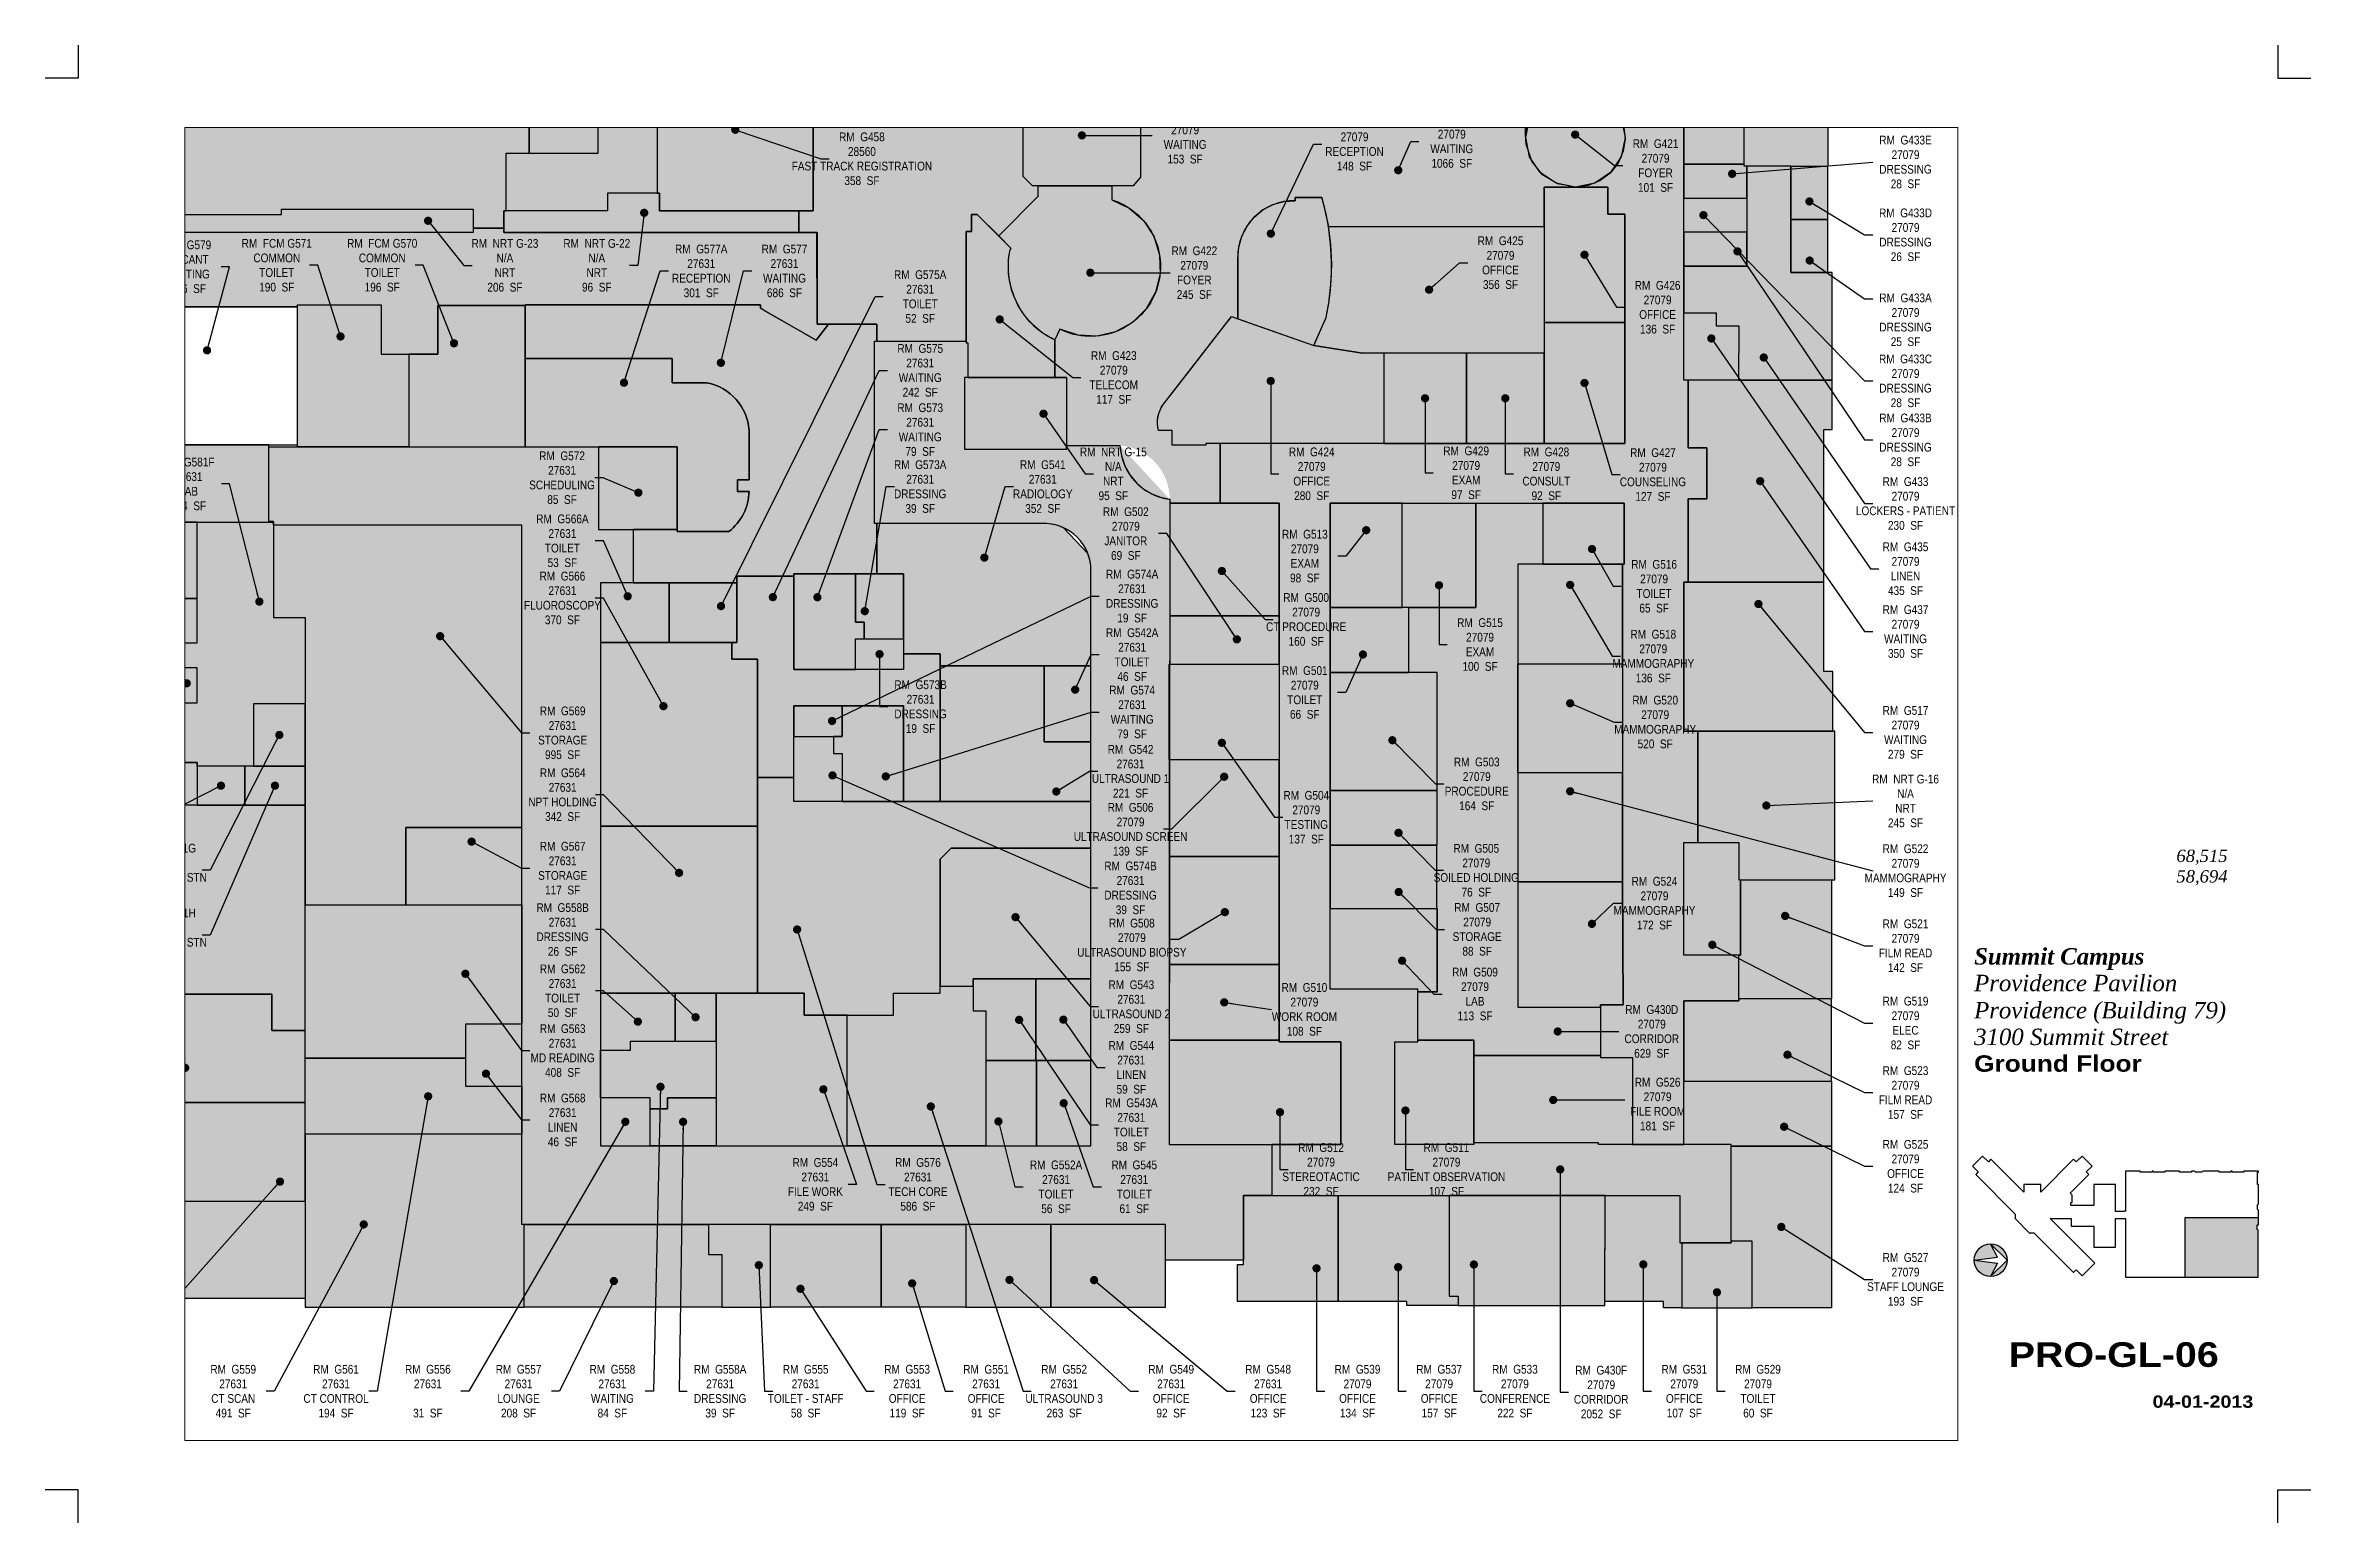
# Paper-space layout '06' of a CAD drawing. Header units: inches. Extents: x -0.1 to 17.1, y -0.1 to 11.1.
# The model-space entities are those that its viewports show. They can reach past a viewport. Long polylines and large blocks are cut down to what shows.
import ezdxf
from ezdxf.enums import TextEntityAlignment as Align

# ---------------------------------------------------------------- set-up
doc = ezdxf.new("R2010")
doc.units = ezdxf.units.IN
doc.header["$MEASUREMENT"] = 0
doc.layers.get('Defpoints').update_dxf_attribs({"color": 31})
for name, color, linetype in [('0-LABEL', 3, 'Continuous'), ('1-NRT', 200, 'Continuous'), ('1-NRT-PTN', 253, 'Continuous'), ('2-BCM', 140, 'Continuous'), ('2-BCM-PTN', 250, 'Continuous'), ('3-FCM', 190, 'Continuous'), ('3-FCM-PTN', 9, 'Continuous'), ('4-OCC', 6, 'Continuous'), ('4-OCC-PTN', 95, 'Continuous'), ('4-VACANT', 60, 'Continuous'), ('T-5', 5, 'Continuous'), ('T-8', 8, 'Continuous')]:
    doc.layers.add(name, color=color, linetype=linetype)
doc.styles.add('ArialB', font='')
doc.styles.add('ArialN', font='ARIALN.TTF')
doc.styles.add('TimesI', font='timesi.ttf')
doc.styles.add('TimesIB', font='timesbi.ttf')
doc.styles.get('ArialB').set_extended_font_data('Arial Black')
doc.dimstyles.new('AB-120', dxfattribs={"dimscale": 120, "dimtxt": 0.125, "dimasz": 0.09375, "dimexe": 0.0625, "dimexo": 0.125, "dimgap": 0.375, "dimtad": 0, "dimtih": 1, "dimtoh": 1, "dimdec": 4, "dimrnd": 0.0625, "dimzin": 0, "dimdsep": 46, "dimlunit": 4, "dimtxsty": 'ArialN', "dimblk": 'ARCHTICK', "dimcen": 0.09375, "dimclrd": 256, "dimclre": 256, "dimclrt": 256, "dimadec": 0, "dimazin": 0, "dimtfac": 1, "dimtdec": 4, "dimtofl": 0, "dimtmove": 2, "dimatfit": 3, "dimldrblk": 'DOT', "dimfxl": 0, "dimfrac": 2, "dimtolj": 1, "dimtzin": 0, "dimlwd": -1, "dimlwe": -1, "dimarcsym": 0})

psp = doc.layouts.new('06')

msp = doc.modelspace()

# ---------------------------------------------------------------- texts
at = {"layer": '0-LABEL', "char_height": 12, "attachment_point": 5, "style": 'ArialN'}
for s, insert in [('RM  G420B\\P27079\\PWAITING\\P153  SF', (2391.1, 1780.5)), ('RM  G420A\\P27079\\PRECEPTION\\P148  SF', (2623.3, 1770.9)), ('RM  G420\\P27079\\PWAITING\\P1066  SF', (2756.6, 1774.6)), ('RM  G458\\P28560\\PFAST TRACK REGISTRATION\\P358  SF', (1948.1, 1750.9)), ('RM  G421\\P27079\\PFOYER\\P101  SF', (3035.9, 1741.6)), ('RM  G433E\\P27079\\PDRESSING\\P28  SF', (3378.5, 1746.5)), ('RM  G433D\\P27079\\PDRESSING\\P26  SF', (3378.5, 1646.7)), ('RM  G579\\PVACANT\\PWAITING\\P226  SF', (1024.9, 1602.9)), ('RM  FCM G571\\PCOMMON\\PTOILET\\P190  SF', (1146.1, 1605)), ('RM  FCM G570\\PCOMMON\\PTOILET\\P196  SF', (1290.6, 1605)), ('RM  NRT G-23\\PN/A\\PNRT\\P206  SF', (1458.8, 1604.9)), ('RM  NRT G-22\\PN/A\\PNRT\\P96  SF', (1584.7, 1604.9)), ('RM  G577A\\P27631\\PRECEPTION\\P301  SF', (1727.9, 1597.2)), ('RM  G577\\P27631\\PWAITING\\P686  SF', (1842, 1597.2)), ('RM  G422\\P27079\\PFOYER\\P245  SF', (2403.7, 1594.8)), ('RM  G425\\P27079\\POFFICE\\P356  SF', (2823.4, 1608.5)), ('RM  G575A\\P27631\\PTOILET\\P52  SF', (2028, 1562.1)), ('RM  G426\\P27079\\POFFICE\\P136  SF', (3038.7, 1547.4)), ('RM  G433A\\P27079\\PDRESSING\\P25  SF', (3378.5, 1530.2)), ('RM  G575\\P27631\\PWAITING\\P242  SF', (2028, 1460.9)), ('RM  G423\\P27079\\PTELECOM\\P117  SF', (2293.3, 1451.1)), ('RM  G433C\\P27079\\PDRESSING\\P28  SF', (3378.5, 1446.5)), ('RM  G573\\P27631\\PWAITING\\P79  SF', (2028, 1379.7)), ('RM  G433B\\P27079\\PDRESSING\\P28  SF', (3378.5, 1365.6)), ('RM  G581F\\P27631\\PLAB\\P314  SF', (1025.2, 1305.2)), ('RM  G572\\P27631\\PSCHEDULING\\P85  SF', (1537.1, 1313.8)), ('RM  G573A\\P27631\\PDRESSING\\P39  SF', (2028, 1301.6)), ('RM  G541\\P27631\\PRADIOLOGY\\P352  SF', (2196, 1301.6)), ('RM  NRT G-15\\PN/A\\PNRT\\P95  SF', (2292.7, 1319.1)), ('RM  G424\\P27079\\POFFICE\\P280  SF', (2564.6, 1319.1)), ('RM  G429\\P27079\\PEXAM\\P97  SF', (2776.3, 1320.5)), ('RM  G428\\P27079\\PCONSULT\\P92  SF', (2886.2, 1319.1)), ('RM  G427\\P27079\\PCOUNSELING\\P127  SF', (3032.3, 1318.1)), ('RM  G433\\P27079\\PLOCKERS - PATIENT\\P230  SF', (3378.5, 1278.4)), ('RM  G502\\P27079\\PJANITOR\\P69  SF', (2309.8, 1237.2)), ('RM  G566A\\P27631\\PTOILET\\P53  SF', (1537.6, 1227.3)), ('RM  G513\\P27079\\PEXAM\\P98  SF', (2555.2, 1206.3)), ('RM  G435\\P27079\\PLINEN\\P435  SF', (3378.5, 1189)), ('RM  G566\\P27631\\PFLUOROSCOPY\\P370  SF', (1537.6, 1148.9)), ('RM  G574A\\P27631\\PDRESSING\\P19  SF', (2318.5, 1151.5)), ('RM  G516\\P27079\\PTOILET\\P65  SF', (3033.9, 1165)), ('RM  G500\\P27079\\PCT PROCEDURE\\P160  SF', (2557, 1119.5)), ('RM  G515\\P27079\\PEXAM\\P100  SF', (2795.3, 1085.1)), ('RM  G437\\P27079\\PWAITING\\P350  SF', (3378.5, 1102.9)), ('RM  G542A\\P27631\\PTOILET\\P46  SF', (2318.5, 1071.3)), ('RM  G518\\P27079\\PMAMMOGRAPHY\\P136  SF', (3032.8, 1069.2)), ('RM  G573B\\P27631\\PDRESSING\\P19  SF', (2028.5, 1000)), ('RM  G574\\P27631\\PWAITING\\P79  SF', (2318.5, 992.6)), ('RM  G501\\P27079\\PTOILET\\P66  SF', (2555.1, 1019.4)), ('RM  G569\\P27631\\PSTORAGE\\P995  SF', (1537.9, 964.1)), ('RM  G520\\P27079\\PMAMMOGRAPHY\\P520  SF', (3035.4, 978.9)), ('RM  G517\\P27079\\PWAITING\\P279  SF', (3378.5, 964.7)), ('RM  G542\\P27631\\PULTRASOUND 1\\P221  SF', (2316.3, 911.4)), ('RM  G564\\P27631\\PNPT HOLDING\\P342  SF', (1537.9, 879.3)), ('RM  G503\\P27079\\PPROCEDURE\\P164  SF', (2790.8, 894.1)), ('RM  NRT G-16\\PN/A\\PNRT\\P245  SF', (3378.5, 870.7)), ('RM  G504\\P27079\\PTESTING\\P137  SF', (2557.2, 848.4)), ('RM  G506\\P27079\\PULTRASOUND SCREEN\\P139  SF', (2316.3, 831.9)), ('RM  G581G\\P27631\\PLAB DRAW STN\\P42  SF', (998.7, 776)), ('RM  G567\\P27631\\PSTORAGE\\P117  SF', (1537.9, 778.6)), ('RM  G505\\P27079\\PSOILED HOLDING\\P76  SF', (2790.2, 775.7)), ('RM  G522\\P27079\\PMAMMOGRAPHY\\P149  SF', (3378.5, 775.2)), ('RM  G574B\\P27631\\PDRESSING\\P39  SF', (2316.3, 751.6)), ('RM  G524\\P27079\\PMAMMOGRAPHY\\P172  SF', (3034.4, 730.6)), ('RM  G581H\\P27631\\PLAB DRAW STN\\P31  SF', (998.7, 687)), ('RM  G558B\\P27631\\PDRESSING\\P26  SF', (1537.9, 694.5)), ('RM  G507\\P27079\\PSTORAGE\\P88  SF', (2791.4, 694.7)), ('RM  G508\\P27079\\PULTRASOUND BIOPSY\\P155  SF', (2318.1, 673.3)), ('RM  G521\\P27079\\PFILM READ\\P142  SF', (3378.5, 672.3)), ('RM  G562\\P27631\\PTOILET\\P50  SF', (1537.9, 610.5)), ('RM  G543\\P27631\\PULTRASOUND 2\\P259  SF', (2317.4, 588.8)), ('RM  G510\\P27079\\PWORK ROOM\\P108  SF', (2554.6, 585)), ('RM  G509\\P27079\\PLAB\\P113  SF', (2788.4, 606.1)), ('RM  G430D\\P27079\\PCORRIDOR\\P629  SF', (3030.7, 554.8)), ('RM  G519\\P27079\\PELEC\\P82  SF', (3378.5, 566.3)), ('RM  G563\\P27631\\PMD READING\\P408  SF', (1537.9, 528.6)), ('RM  G544\\P27631\\PLINEN\\P59  SF', (2317.4, 505.5)), ('RM  G523\\P27079\\PFILM READ\\P157  SF', (3378.5, 471)), ('RM  G568\\P27631\\PLINEN\\P46  SF', (1537.9, 433.5)), ('RM  G526\\P27079\\PFILE ROOM\\P181  SF', (3038.7, 455.2)), ('RM  G543A\\P27631\\PTOILET\\P58  SF', (2317.4, 426.9)), ('RM  G525\\P27079\\POFFICE\\P124  SF', (3378.5, 370)), ('RM  G554\\P27631\\PFILE WORK\\P249  SF', (1884.3, 345.2)), ('RM  G576\\P27631\\PTECH CORE\\P586  SF', (2024.9, 345.2)), ('RM  G552A\\P27631\\PTOILET\\P56  SF', (2214.2, 341.8)), ('RM  G545\\P27631\\PTOILET\\P61  SF', (2321.4, 341.8)), ('RM  G512\\P27079\\PSTEREOTACTIC\\P232  SF', (2577.4, 365.6)), ('RM  G511\\P27079\\PPATIENT OBSERVATION\\P107  SF', (2749.3, 365.6)), ('RM  G527\\P27079\\PSTAFF LOUNGE\\P193  SF', (3378.5, 214.9)), ('RM  G559\\P27631\\PCT SCAN\\P491  SF', (1086.4, 61.7)), ('RM  G561\\P27631\\PCT CONTROL\\P194  SF', (1227.3, 61.7)), ('RM  G556\\P27631\\P\\P31  SF', (1353.2, 61.7)), ('RM  G557\\P27631\\PLOUNGE\\P208  SF', (1477.5, 61.7)), ('RM  G558\\P27631\\PWAITING\\P84  SF', (1606.1, 61.7)), ('RM  G558A\\P27631\\PDRESSING\\P39  SF', (1753.8, 61.7)), ('RM  G555\\P27631\\PTOILET - STAFF\\P58  SF', (1871, 61.7)), ('RM  G553\\P27631\\POFFICE\\P119  SF', (2010.1, 61.7)), ('RM  G551\\P27631\\POFFICE\\P91  SF', (2118.3, 61.7)), ('RM  G552\\P27631\\PULTRASOUND 3\\P263  SF', (2225.3, 61.7)), ('RM  G549\\P27631\\POFFICE\\P92  SF', (2372, 61.7)), ('RM  G548\\P27631\\POFFICE\\P123  SF', (2504.9, 61.7)), ('RM  G539\\P27079\\POFFICE\\P134  SF', (2627.4, 61.7)), ('RM  G537\\P27079\\POFFICE\\P157  SF', (2739.3, 61.7)), ('RM  G533\\P27079\\PCONFERENCE\\P222  SF', (2843.1, 61.7)), ('RM  G430F\\P27079\\PCORRIDOR\\P2052  SF', (2961.4, 60.5)), ('RM  G531\\P27079\\POFFICE\\P107  SF', (3075.3, 61.7)), ('RM  G529\\P27079\\PTOILET\\P60  SF', (3176.3, 61.7))]:
    msp.add_mtext(s, dxfattribs=dict(at, insert=insert))

# ---------------------------------------------------------------- blocks, each defined once
blk = doc.blocks.new('n-arrow')
h = blk.add_hatch(color=256)
h.paths.add_polyline_path([(0, 0.125), (0.125, 0, 0.414214)])
h.paths.add_polyline_path([(0, 0.125, 0.414214), (-0.125, 0), (0.051, 0.022)])
h = blk.add_hatch(color=256)
h.paths.add_polyline_path([(0.051, -0.022), (-0.125, 0, 0.414214), (0, -0.125)])
h.paths.add_polyline_path([(0.125, 0), (0, -0.125, 0.414214)])
for p, q in [((-0.125, 0), (0.051, 0.022)), ((-0.125, 0), (0.051, -0.022)), ((0, 0.125), (0.125, 0)), ((0.051, 0.022), (0, 0.125)), ((0, -0.125), (0.125, 0)), ((0.051, -0.022), (0, -0.125))]:
    blk.add_line(p, q)
blk.add_circle((0, 0), 0.125)
blk = doc.blocks.new('gl outline')
at = {"layer": 'T-8'}
for points in [[(15.716, 2.25), (15.716, 2.248), (15.707, 2.248), (15.707, 2.244), (15.638, 2.244), (15.638, 2.451), (15.473, 2.451), (15.473, 2.291), (15.299, 2.291), (15.299, 2.312), (15.308, 2.312), (15.308, 2.37), (15.294, 2.385), (15.436, 2.526), (15.416, 2.546), (15.461, 2.591), (15.385, 2.667), (15.34, 2.622), (15.32, 2.642), (15.07, 2.392), (15.07, 2.451), (14.941, 2.451), (14.941, 2.392), (14.69, 2.642), (14.671, 2.622), (14.625, 2.667), (14.549, 2.591), (14.594, 2.546), (14.574, 2.526), (14.875, 2.225), (14.875, 2.197), (14.871, 2.194), (14.987, 2.078), (14.991, 2.081), (15.018, 2.081), (15.319, 1.78), (15.34, 1.8), (15.385, 1.755), (15.481, 1.852), (15.142, 2.191), (15.3, 2.191), (15.3, 2.132), (15.473, 2.132), (15.473, 1.972), (15.638, 1.972), (15.638, 2.191), (15.715, 2.191)], [(15.715, 2.191), (15.715, 1.744), (16.725, 1.744), (16.725, 1.95), (16.724, 1.95), (16.724, 2.102), (16.717, 2.108), (16.717, 2.108), (16.717, 2.143), (16.727, 2.143), (16.727, 2.256), (16.719, 2.262), (16.719, 2.296), (16.727, 2.303), (16.727, 2.351), (16.727, 2.451), (16.719, 2.451), (16.719, 2.544), (16.727, 2.544), (16.727, 2.552), (16.615, 2.552), (16.615, 2.544), (16.527, 2.544), (16.527, 2.552), (16.517, 2.552), (16.517, 2.544), (16.427, 2.544), (16.427, 2.552), (16.303, 2.552), (16.295, 2.544), (16.247, 2.544), (16.239, 2.552), (16.217, 2.552), (16.217, 2.544), (16.127, 2.544), (16.127, 2.552), (16.015, 2.552), (16.015, 2.544), (15.925, 2.544), (15.925, 2.552), (15.917, 2.552), (15.917, 2.544), (15.827, 2.544), (15.827, 2.552), (15.716, 2.552), (15.716, 2.25), (15.716, 2.247)]]:
    blk.add_lwpolyline(points, dxfattribs=at)
blk = doc.blocks.new('AB-TB-text')
for tag, style, p in [('GROSS', 'TimesI', (1.93, 4.406)), ('USEABLE', 'TimesI', (1.93, 4.25)), ('DATE', 'ArialB', (2.125, 0.25))]:
    blk.add_attdef(tag, text='', height=0.0938, dxfattribs=dict(style=style)).set_placement(p, align=Align.RIGHT)
for tag, style, p in [('CAMPUS', 'TimesIB', (0, 3.75)), ('PAVILION', 'TimesI', (0, 3.547)), ('BUILDING', 'TimesI', (0, 3.34)), ('STREET', 'TimesI', (0, 3.137)), ('FLOOR', 'ArialB', (0, 2.934))]:
    blk.add_attdef(tag, text='', height=0.125, dxfattribs=dict(style=style)).set_placement(p, align=Align.TOP_LEFT)
at = {"style": 'ArialB'}
blk.add_attdef('DWG#', text='', height=0.188, dxfattribs=at).set_placement((1.062, 0.749), align=Align.TOP_CENTER)
blk = doc.blocks.new('_ArchTick')
at = {"const_width": 0.15}
blk.add_lwpolyline([(-0.5, -0.5), (0.5, 0.5)], dxfattribs=at)
blk = doc.blocks.new('_Dot')
at = {"lineweight": -2}
blk.add_line((-0.5, 0), (-1, 0), dxfattribs=at)
at = {"const_width": 0.5}
blk.add_lwpolyline([(-0.25, 0, 1), (0.25, 0, 1)], format="xyb", close=True, dxfattribs=at)

# ---------------------------------------------------------------- hatches: boundary and pattern name
at = {"layer": '1-NRT-PTN'}
for points in [[(1152.5, 1674.6), (1152.5, 1682), (1415.5, 1682), (1415.5, 1650), (323.5, 1650), (323.5, 1653), (281.5, 1653), (281.5, 1674.6)], [(1457.5, 1679.8), (1457.5, 1650), (1861.5, 1650), (1861.5, 1679.8), (1670.5, 1679.8), (1670.5, 1703.8), (1599.5, 1703.8), (1599.5, 1679.8)], [(2228.5, 1451), (2088.5, 1451), (2088.5, 1353), (2228.5, 1353)], [(3093.8, 966.2), (3093.8, 870.5), (3093.8, 813.7), (3150, 813.7), (3150, 762.7), (3281.5, 762.7), (3281.5, 966.2)]]:
    msp.add_hatch(color=256, dxfattribs=at).paths.add_polyline_path(points)
at = {"layer": '2-BCM-PTN'}
msp.add_hatch(color=256, dxfattribs=at).paths.add_polyline_path([(1968.5, 1524.5), (1968.5, 1501), (2091, 1501), (2091, 1651.2), (2098.1, 1651.2), (2098.1, 1674.6), (2106.2, 1674.6), (2135.6, 1645.2), (2189.8, 1699.5), (2189.8, 1713.9), (2182, 1713.9), (2169.2, 1726.7), (2169.2, 1852.1), (2169.2, 1954.1), (2101.5, 1954.1), (2101.5, 2278.7), (2107.3, 2278.7), (2107.3, 2278.2), (2112.3, 2278.2), (2112.3, 2433), (2073.5, 2433), (2073.5, 2545), (2073.5, 2550), (1795.5, 2550), (1795.5, 2367), (1741.5, 2367), (1741.5, 2278), (1775.5, 2278), (1775.5, 1966), (1775.5, 1949.6), (1821.1, 1949.6), (1881.5, 1889.2), (1881.5, 1679.8), (1861.5, 1679.8), (1861.5, 1650), (1886.7, 1650), (1886.7, 1524.5)])
at = {"layer": '3-FCM-PTN'}
h = msp.add_hatch(color=256, dxfattribs=at)
edge = h.paths.add_edge_path()
edge.add_line((2761.7, 1964.3), (2836.5, 1964.3))
edge.add_line((2836.5, 1964.3), (2836.5, 2005.2))
edge.add_line((2836.5, 2005.2), (2906.7, 2005.2))
edge.add_line((2906.7, 2005.2), (2906.7, 2010.3))
edge.add_line((2906.7, 2010.3), (2994.5, 2010.3))
edge.add_line((2994.5, 2010.3), (2994.5, 1972.6))
edge.add_line((2994.5, 1972.6), (3195.5, 1972.6))
edge.add_line((3195.5, 1972.6), (3195.5, 1851.6))
edge.add_line((3195.5, 1851.6), (3157.5, 1851.6))
edge.add_line((3157.5, 1851.6), (3157.5, 1852.5))
edge.add_line((3157.5, 1852.5), (3074.8, 1852.5))
edge.add_line((3074.8, 1852.5), (3074.8, 1812.1))
edge.add_line((3074.8, 1812.1), (2986.2, 1812.1))
edge.add_arc((2926, 1780.1), 68.1, 28.0292, 90)
edge.add_arc((2925.9, 1779.8), 68.4, 89.9301, 176.7663)
edge.add_line((2857.7, 1783.7), (2857.7, 1847.3))
edge.add_line((2857.7, 1847.3), (2761.7, 1847.3))
edge.add_line((2761.7, 1847.3), (2761.7, 1852.1))
edge.add_line((2761.7, 1852.1), (2761.7, 1964.3))
for points in [[(578.5, 1548), (1174.5, 1547.9), (1174.5, 1551), (1289, 1551), (1289, 1483), (1367, 1483), (1367, 1550), (1486.5, 1550), (1486.5, 1551), (1808.9, 1551), (1808.9, 1546), (1885.2, 1502.4), (1902.2, 1524.5), (1886.7, 1524.5), (1886.5, 1650), (1457.5, 1650), (1457.5, 1656), (1417, 1656), (1415.5, 1656), (1415.5, 1650), (323.5, 1650), (323.5, 1548), (471.5, 1548), (471.5, 1120), (580.5, 1120), (580.5, 1253), (890.5, 1253), (890.5, 1056.6), (893.5, 1056.6), (893.5, 1054), (971.5, 1054), (974.5, 1054), (974.5, 1253), (1135.4, 1253), (1135.4, 1359), (578.5, 1359)], [(1327, 1356), (1174.5, 1356), (1174.5, 1551), (1289, 1551), (1289, 1483), (1327, 1483)], [(1327, 1483), (1327, 1356), (1486.5, 1356), (1486.5, 1550), (1367, 1550), (1367, 1483)]]:
    msp.add_hatch(color=256, dxfattribs=at).paths.add_polyline_path(points)
h = msp.add_hatch(color=256, dxfattribs=at)
edge = h.paths.add_edge_path()
edge.add_line((1141.4, 1249), (1141.4, 1254))
edge.add_line((1141.4, 1254), (1135.4, 1254))
edge.add_line((1135.4, 1254), (1135.4, 1356))
edge.add_line((1135.4, 1356), (1587, 1356))
edge.add_line((1587, 1356), (1587, 1243))
edge.add_line((1587, 1243), (1634.5, 1243))
edge.add_line((1634.5, 1243), (1634.5, 1169.6))
edge.add_line((1634.5, 1169.6), (1590, 1169.6))
edge.add_line((1590, 1169.6), (1590, 398))
edge.add_line((1590, 398), (2262, 398))
edge.add_line((2262, 398), (2262, 1186.9))
edge.add_arc((2198, 1187), 64, 359.9239, 450)
edge.add_line((2198, 1251), (1965.5, 1251))
edge.add_line((1965.5, 1251), (1965.5, 1501))
edge.add_line((1965.5, 1501), (2091, 1501))
edge.add_line((2091, 1501), (2091, 1498.9))
edge.add_line((2091, 1498.9), (2093.5, 1498.9))
edge.add_line((2093.5, 1498.9), (2093.5, 1451))
edge.add_line((2093.5, 1451), (2088.5, 1451))
edge.add_line((2088.5, 1451), (2088.5, 1353))
edge.add_line((2088.5, 1353), (2228.5, 1353))
edge.add_line((2228.5, 1353), (2228.5, 1358))
edge.add_line((2228.5, 1358), (2301.8, 1358))
edge.add_arc((2296.2, 1284.4), 73.8, -0.0486, 85.6402, ccw=False)
edge.add_line((2370, 1284.3), (2369.2, 400))
edge.add_line((2369.2, 400), (2509.8, 400))
edge.add_line((2509.8, 400), (2509.8, 330))
edge.add_line((2509.8, 330), (2471.2, 330))
edge.add_line((2471.2, 330), (2471.2, 241.3))
edge.add_line((2471.2, 241.3), (2369.2, 241.3))
edge.add_line((2369.2, 241.3), (2364, 241.3))
edge.add_line((2364, 241.3), (2364, 290))
edge.add_line((2364, 290), (1482, 290))
edge.add_line((1482, 290), (1482, 1249))
edge.add_line((1482, 1249), (1141.4, 1249))
at = {"layer": '4-OCC-PTN'}
for color, points in [(50, [(1492, 1842.5), (1495, 1842.5), (1495, 1975.5), (1478.5, 1975.5), (1478.5, 2016), (1340.5, 2016), (1340.5, 2118), (1478.5, 2118), (1478.5, 2016), (1478.5, 1975.5), (1495, 1975.5), (1495, 1842.5), (1653.4, 1842.5), (1653.4, 1966), (1650.4, 1966), (1650.4, 2275), (1526.5, 2275), (1526.5, 2274), (1283.5, 2274), (1283.5, 2245), (1193.5, 2245), (1193.5, 2274), (1163.5, 2274), (1163.5, 2083.5), (646.5, 2083.5), (646.5, 1956), (281.5, 1956), (281.5, 1884), (444.5, 1884), (444.5, 1887), (782.5, 1887), (782.5, 1674.6), (1152.5, 1674.6), (1152.5, 1682), (1415.5, 1682), (1415.5, 1656), (1457.5, 1656), (1457.5, 1679.8), (1460.5, 1679.8), (1460.5, 1758.5), (1492, 1758.5)]), (34, [(1634.5, 1243), (1695, 1243), (1695, 1356), (1587, 1356), (1587, 1243)]), (34, [(971.9, 923.4), (971.9, 1005.4), (1037, 1005.4), (1037, 1053.4), (974.5, 1053.4), (974.5, 1087.4), (1037, 1087.4), (1037, 1253), (1141.4, 1253), (1141.4, 1122), (1185.1, 1122), (1185.1, 1004), (1114.2, 1004), (1114.2, 918.5), (1037, 918.5), (1037, 923.4)]), (34, [(1185.1, 728.2), (1323, 728.2), (1323, 831.2), (1323, 834.2), (1482, 834.2), (1482, 1249), (1141.4, 1249), (1141.4, 1122), (1185.1, 1122)]), (34, [(1939.3, 1051), (1939.3, 1093), (1951.3, 1093), (1951.3, 1116), (1939.3, 1116), (1939.3, 1182), (1855, 1182), (1855, 1051)]), (34, [(2005.2, 1182), (1939.3, 1182), (1939.3, 1116), (1951.3, 1116), (1951.3, 1093), (2005.2, 1093)]), (34, [(1590, 1088), (1684, 1088), (1684, 1169.6), (1590, 1169.6)]), (34, [(1684, 1169.6), (1684, 1088), (1776.5, 1088), (1776.5, 1169.6)]), (34, [(2005.2, 870), (2055.3, 870), (2055.3, 1072.5), (2005.2, 1072.5), (2005.2, 1051), (1855, 1051), (1855, 1179), (1776.5, 1179), (1776.5, 1088), (1769.7, 1088), (1769.7, 1065), (1805, 1065), (1805, 903), (1855, 903), (1855, 1001), (2005.2, 1001)]), (11, [(499.5, 596), (971.5, 596), (971.5, 606), (1139.5, 606), (1139.5, 556), (1185.1, 556), (1185.1, 865), (971.9, 865), (971.9, 923.4), (971.5, 923.4), (971.5, 1054), (893.5, 1054), (893.5, 865), (577.5, 865), (577.5, 1120), (499.5, 1120), (499.5, 968), (502.5, 968), (502.5, 867), (499.5, 867)]), (34, [(1590, 836), (1805, 836), (1805, 1065), (1769.7, 1065), (1769.7, 1088), (1590, 1088)]), (34, [(2005.2, 1093), (2005.2, 1051), (1939.3, 1051), (1939.3, 1093)]), (34, [(2262, 877), (2262, 952), (2198, 952), (2198, 1056), (2055.3, 1056), (2055.3, 870), (2262, 870)]), (34, [(2262, 952), (2262, 1056), (2198, 1056), (2198, 952)]), (10, [(1037, 1053.4), (971.5, 1053.4), (971.5, 1005.4), (1037, 1005.4)]), (34, [(1185.1, 1004), (1114.2, 1004), (1114.2, 918.5), (1185.1, 918.5)]), (34, [(1855, 959), (1921, 959), (1921, 1001), (1855, 1001)]), (34, [(1998.2, 1001), (1921, 1001), (1921, 959), (1909, 959), (1909, 936), (1921, 936), (1921, 870), (2005.2, 870), (2005.2, 1001)]), (34, [(1921, 870), (1855, 870), (1855, 959), (1909, 959), (1909, 936), (1921, 936)]), (10, [(1037, 923.4), (971.9, 923.4), (971.9, 865), (1037, 865)]), (10, [(1102.2, 918.5), (1037, 918.5), (1037, 865), (1102.2, 865)]), (34, [(1185.1, 918.5), (1102.2, 918.5), (1102.2, 865), (1185.1, 865)]), (34, [(1805, 607.2), (1869, 607.2), (1869, 577.2), (1991.3, 577.2), (1991.3, 607.2), (2055.3, 607.2), (2055.3, 790.8), (2070.5, 806), (2262, 806), (2262, 870), (2005.2, 870), (1855, 870), (1855, 903), (1805, 903)]), (34, [(1482, 791.2), (1482, 834.2), (1323, 834.2), (1323, 728.2), (1482, 728.2)]), (34, [(1590, 607.2), (1805, 607.2), (1805, 836), (1590, 836), (1590, 607.2), (1805, 607.2)]), (34, [(2262, 627), (2262, 806), (2070.5, 806), (2055.3, 790.8), (2055.3, 617.1), (2100.8, 617.1), (2100.8, 627)]), (34, [(1482, 564.9), (1404.6, 564.9), (1404.6, 518), (1185.1, 518), (1185.1, 728.2), (1323, 728.2), (1482, 728.2), (1482, 565)]), (34, [(2186.5, 515), (2186.5, 627), (2100.8, 627), (2100.8, 583), (2118.1, 583), (2118.1, 515)]), (34, [(2262, 515), (2262, 627), (2186.5, 627), (2186.5, 515)]), (222, [(1185.1, 556), (1139.5, 556), (1139.5, 606), (971.5, 606), (971.5, 457.5), (1185.1, 457.5)]), (34, [(1590, 529.4), (1631, 529.4), (1631, 541.4), (1692, 541.4), (1692, 607.2), (1590, 607.2)]), (34, [(1748.3, 541.4), (1748.3, 607.2), (1692, 607.2), (1692, 541.4)]), (34, [(1928.1, 398), (1928.1, 577.2), (1869, 577.2), (1869, 607.2), (1748.3, 607.2), (1748.3, 398)]), (34, [(2055.3, 617.1), (2100.8, 617.1), (2100.8, 583), (2118.1, 583), (2118.1, 398), (1928.1, 398), (1928.1, 577.2), (1991.3, 577.2), (1991.3, 607.2), (2055.3, 607.2)]), (34, [(1404.6, 518), (1404.6, 480), (1482, 480), (1482, 565), (1404.6, 564.9)]), (34, [(1748.3, 463.9), (1681.8, 463.9), (1681.8, 448.7), (1657.8, 448.7), (1657.8, 463.9), (1590, 463.9), (1590, 529.4), (1631, 529.4), (1631, 541.4), (1748.3, 541.4)]), (34, [(1482, 414), (1185.1, 414), (1185.1, 518), (1404.6, 518), (1404.6, 480), (1482, 480)]), (34, [(2187.5, 398), (2187.5, 515), (2118.1, 515), (2118.1, 398)]), (34, [(2191.5, 398), (2262, 398), (2262, 515), (2187.5, 515), (2187.5, 398)]), (10, [(897.5, 419), (897.5, 455), (971.5, 455), (971.5, 419), (971.5, 322), (1185.1, 322), (1185.1, 188.7), (864.5, 188.7), (864.5, 419)]), (61, [(1185.1, 457.5), (971.5, 457.5), (971.5, 322), (1185.1, 322)]), (34, [(1657.8, 398), (1657.8, 463.9), (1590, 463.9), (1590, 398)]), (34, [(1748.3, 398), (1657.8, 398), (1657.8, 448.7), (1681.8, 448.7), (1681.8, 463.9), (1748.3, 463.9)]), (34, [(1485, 290), (1482, 290), (1482, 414), (1185.1, 414), (1185.1, 176.7), (1485, 176.7), (1485, 290)]), (34, [(1738, 290), (1738, 249), (1756, 249), (1756, 176.7), (1485, 176.7), (1485, 290), (1738, 290)]), (34, [(1823, 290), (1738, 290), (1738, 249), (1756, 249), (1756, 176.7), (1823, 176.7), (1823, 290)]), (34, [(1974.5, 290), (1974.5, 176.7), (1823, 176.7), (1823, 290), (1974.5, 290)]), (34, [(2090.5, 290), (2090.5, 176.7), (1974.5, 176.7), (1974.5, 290)]), (34, [(2207, 176.7), (2207, 290), (2090.5, 290), (2090.5, 176.7)]), (34, [(2207, 176.7), (2364, 176.7), (2364, 290), (2207, 290)])]:
    msp.add_hatch(color=color, dxfattribs=at).paths.add_polyline_path(points)
h = msp.add_hatch(color=202, dxfattribs=at)
h.paths.add_polyline_path([(1775.5, 1949.6), (1775.5, 1966), (1718.8, 1966), (1719, 1849.9), (1670.5, 1849.9), (1670.5, 1846.2), (1667.5, 1846.2), (1667.5, 1703.8), (1670.5, 1703.8), (1670.5, 1679.8), (1881.5, 1679.8), (1881.5, 1889.2), (1821.1, 1949.6)])
h.paths.add_polyline_path([(1653.4, 1966), (1718.8, 1966), (1719, 1849.9), (1670.5, 1849.9), (1670.5, 1846.2), (1653.4, 1846.2)])
h = msp.add_hatch(color=50, dxfattribs=at)
h.paths.add_polyline_path([(1586.4, 1842.5), (1492, 1842.5), (1492, 1758.5), (1586.4, 1758.5)], flags=17)
h.paths.add_polyline_path([(1599.5, 1679.8), (1599.5, 1703.8), (1667.5, 1703.8), (1667.5, 1846.2), (1653.4, 1846.2), (1653.4, 1842.5), (1586.4, 1842.5), (1586.4, 1758.5), (1460.5, 1758.5), (1460.5, 1679.8)])
h = msp.add_hatch(color=58, dxfattribs=at)
h.dxf.hatch_style = 1
h.paths.add_polyline_path([(2330, 1852.1), (2169.2, 1852.1), (2169.2, 1726.7), (2182, 1713.9), (2319.7, 1713.9), (2321.8, 1716.3), (2330, 1725.7)])
h = msp.add_hatch(color=58, dxfattribs=at)
h.dxf.hatch_style = 1
h.paths.add_polyline_path([(2454.7, 1534.6), (2463.2, 1531.6), (2463.2, 1614.5, -0.205676), (2485.7, 1670.9, -0.218897), (2542, 1693.4), (2542.1, 1697.7), (2578.6, 1697.7, -0.030556), (2587.5, 1658.2), (2880.8, 1658.2), (2883.2, 1658.2), (2883.2, 1712), (2926, 1712, -0.415155), (2857.9, 1780.3), (2857.7, 1783.7), (2857.7, 1847.3), (2761.7, 1847.3), (2761.7, 1852.1), (2330, 1852.1), (2330, 1725.7), (2319.7, 1713.9), (2290.6, 1713.9), (2290.6, 1694.9, -0.089217), (2320.8, 1678.9, -0.900279), (2219.6, 1517.2), (2212.6, 1502.8), (2212.6, 1451), (2228.5, 1451), (2228.5, 1358), (2301.8, 1358, 0.187408), (2324.9, 1306.3, 0.164868), (2370, 1284.3), (2370, 1278.7), (2439, 1278.7), (2439, 1360.7), (2419.3, 1360.7), (2419.3, 1358.2), (2373.5, 1358.2), (2373.5, 1378.4), (2354.4, 1378.4, -0.109178), (2354, 1397.4, -0.107379), (2361.4, 1414.8)])
h = msp.add_hatch(color=58, dxfattribs=at)
h.dxf.hatch_style = 1
edge = h.paths.add_edge_path()
edge.add_arc((2926, 1780.1), 68.1, 0, 360)
h = msp.add_hatch(color=58, dxfattribs=at)
h.dxf.hatch_style = 1
h.paths.add_polyline_path([(3074.8, 1743.6), (3157.5, 1743.6), (3157.5, 1852.5), (3074.8, 1852.5)])
h = msp.add_hatch(color=58, dxfattribs=at)
h.dxf.hatch_style = 1
h.paths.add_polyline_path([(3157.5, 1757.7), (3157.5, 1740.7), (3221.5, 1740.7), (3272.1, 1740.4), (3272.1, 1812.5), (3267, 1812.5), (3267, 1851.6), (3157.5, 1851.6)])
h = msp.add_hatch(color=58, dxfattribs=at)
h.dxf.hatch_style = 1
edge = h.paths.add_edge_path()
edge.add_line((3074.7, 1170.6), (3080.8, 1170.6))
edge.add_line((3080.8, 1170.6), (3080.8, 1284.7))
edge.add_line((3080.8, 1284.7), (3106, 1284.7))
edge.add_line((3106, 1284.7), (3106, 1354.8))
edge.add_line((3106, 1354.8), (3080.8, 1354.8))
edge.add_line((3080.8, 1354.8), (3080.7, 1447.5))
edge.add_line((3080.7, 1447.5), (3074.8, 1447.5))
edge.add_line((3074.8, 1447.5), (3074.8, 1590.5))
edge.add_line((3074.8, 1590.5), (3074.8, 1812.1))
edge.add_line((3074.8, 1812.1), (2986.2, 1812.1))
edge.add_arc((2926, 1780.1), 68.1, -89.9765, 28.0292, ccw=False)
edge.add_line((2926, 1712), (2970.5, 1712))
edge.add_line((2970.5, 1712), (2970.5, 1675.2))
edge.add_line((2970.5, 1675.2), (2993.8, 1675.2))
edge.add_line((2993.8, 1675.2), (2993.8, 1360.7))
edge.add_line((2993.8, 1360.7), (2439, 1360.7))
edge.add_line((2439, 1360.7), (2439, 1278.7))
edge.add_line((2439, 1278.7), (2520.1, 1278.7))
edge.add_line((2520.1, 1278.7), (2520.1, 540.5))
edge.add_line((2520.1, 540.5), (2604.4, 540.5))
edge.add_line((2604.4, 540.5), (2604.4, 400))
edge.add_line((2604.4, 400), (2509.8, 400))
edge.add_line((2509.8, 400), (2509.8, 330))
edge.add_line((2509.8, 330), (3069.3, 330))
edge.add_line((3069.3, 330), (3069.3, 265))
edge.add_line((3069.3, 265), (3139.3, 265))
edge.add_line((3139.3, 265), (3139.3, 400))
edge.add_line((3139.3, 400), (2957.8, 400))
edge.add_line((2957.8, 400), (2957.8, 402))
edge.add_line((2957.8, 402), (2786.8, 402))
edge.add_line((2786.8, 402), (2786.8, 400.1))
edge.add_line((2786.8, 400.1), (2678.6, 400))
edge.add_line((2678.6, 400), (2678.6, 540.5))
edge.add_line((2678.6, 540.5), (2709.9, 540.5))
edge.add_line((2709.9, 540.5), (2709.9, 612.7))
edge.add_line((2709.9, 612.7), (2590.1, 612.7))
edge.add_line((2590.1, 612.7), (2590.1, 1278.7))
edge.add_line((2590.1, 1278.7), (2992.8, 1278.7))
edge.add_line((2992.8, 1278.7), (2992.8, 1195.3))
edge.add_line((2992.8, 1195.3), (2990.8, 1195.3))
edge.add_line((2990.8, 1195.3), (2990.8, 760.1))
edge.add_line((2990.8, 760.1), (2991.5, 591.5))
edge.add_line((2991.5, 591.5), (2960.3, 591.5))
edge.add_line((2960.3, 591.5), (2960.3, 519.2))
edge.add_line((2960.3, 519.2), (3004.3, 519.2))
edge.add_line((3004.3, 519.2), (3004.3, 400))
edge.add_line((3004.3, 400), (3074.8, 400))
edge.add_line((3074.8, 400), (3074.8, 597))
edge.add_line((3074.8, 597), (3150, 597))
edge.add_line((3150, 597), (3150, 659.5))
edge.add_line((3150, 659.5), (3074.8, 659.5))
edge.add_line((3074.8, 659.5), (3074.8, 813.7))
edge.add_line((3074.8, 813.7), (3093.8, 813.7))
edge.add_line((3093.8, 813.7), (3093.8, 966.2))
edge.add_line((3093.8, 966.2), (3074.8, 966.2))
edge.add_line((3074.8, 966.2), (3074.7, 1170.6))
edge.add_line((3074.7, 1170.6), (3074.7, 1170.6))
h = msp.add_hatch(color=58, dxfattribs=at)
h.dxf.hatch_style = 1
h.paths.add_polyline_path([(3074.8, 1743.6), (3074.8, 1697), (3161, 1696.9), (3161.1, 1740.7), (3157.5, 1740.7), (3157.5, 1743.6)])
h = msp.add_hatch(color=58, dxfattribs=at)
h.dxf.hatch_style = 1
h.paths.add_polyline_path([(3277.8, 1595.3), (3221.5, 1595.3), (3221.5, 1667.7), (3221.5, 1740.7), (3161.1, 1740.7), (3161, 1696.9), (3161, 1650.5), (3160.9, 1604), (3160.9, 1604), (3074.8, 1604), (3074.8, 1590.5), (3074.8, 1540), (3118.8, 1540), (3118.8, 1522), (3150, 1522), (3149.8, 1447.5), (3277.8, 1447.5)])
h = msp.add_hatch(color=58, dxfattribs=at)
h.dxf.hatch_style = 1
h.paths.add_polyline_path([(3272.1, 1740.4), (3221.5, 1740.4), (3221.5, 1667.7), (3272.1, 1667.7)])
h = msp.add_hatch(color=58, dxfattribs=at)
h.dxf.hatch_style = 1
h.paths.add_polyline_path([(2290.6, 1694.9), (2290.6, 1713.9), (2189.9, 1713.9), (2189.9, 1699.4), (2189.8, 1699.5), (2135.6, 1645.2), (2152.9, 1628), (2151.1, 1626.2, 0.164102), (2159.9, 1554.8, 0.084204), (2181.7, 1524.1, 0.088198), (2212.6, 1502.8), (2219.6, 1517.2, 0.448913), (2352.1, 1572.1, 0.421115)])
h = msp.add_hatch(color=58, dxfattribs=at)
h.dxf.hatch_style = 1
h.paths.add_polyline_path([(2883.2, 1526.7), (2993.8, 1526.7), (2993.8, 1675.2), (2970.5, 1675.2), (2970.5, 1712), (2883.3, 1712)])
h = msp.add_hatch(color=58, dxfattribs=at)
h.dxf.hatch_style = 1
h.paths.add_polyline_path([(2591.6, 1614.6), (2591, 1626.5, 0.008822), (2589.9, 1639.4), (2587.5, 1658.2), (2578.6, 1697.7), (2542.1, 1697.7), (2542, 1693.4, 0.205316), (2485.7, 1670.9, 0.192166), (2463.2, 1614.5), (2463.2, 1531.6), (2567.7, 1495.1), (2570, 1500.5), (2584.5, 1533.5), (2586.3, 1542.6, 0.014917), (2589.4, 1563.9), (2590.4, 1572.8, 0.015235), (2591.7, 1594.6, 0.013653)])
h = msp.add_hatch(color=58, dxfattribs=at)
h.dxf.hatch_style = 1
h.paths.add_polyline_path([(3074.8, 1697), (3074.8, 1650.5), (3161, 1650.5), (3161, 1696.9)])
h = msp.add_hatch(color=58, dxfattribs=at)
h.dxf.hatch_style = 1
h.paths.add_polyline_path([(2181.7, 1524.1, -0.088198), (2159.9, 1554.8, -0.164102), (2151.1, 1626.2), (2152.9, 1628), (2106.2, 1674.6), (2098.1, 1674.6), (2098.1, 1651.2), (2091, 1651.2), (2091, 1498.9), (2093.5, 1498.9), (2093.5, 1451), (2212.6, 1451), (2212.6, 1502.8, -0.100148)])
h = msp.add_hatch(color=58, dxfattribs=at)
h.dxf.hatch_style = 1
h.paths.add_polyline_path([(2587.5, 1658.2, -0.012992), (2589.9, 1639.4), (2590.7, 1633.8), (2591, 1626.5, -0.008091), (2591.6, 1614.6), (2592, 1606.3), (2591.5, 1583), (2590.4, 1572.8, -0.006239), (2589.4, 1563.9), (2588.3, 1553.1), (2586.3, 1542.6, -0.006501), (2584.5, 1533.5), (2567.7, 1495.1), (2634.1, 1484.7), (2663.5, 1484.8), (2883.2, 1484.7), (2883.2, 1526.7), (2883.2, 1658.2)])
h = msp.add_hatch(color=58, dxfattribs=at)
h.dxf.hatch_style = 1
h.paths.add_polyline_path([(3074.8, 1650.5), (3074.8, 1604), (3160.9, 1604), (3161, 1650.5)])
h = msp.add_hatch(color=58, dxfattribs=at)
h.dxf.hatch_style = 1
h.paths.add_polyline_path([(3221.5, 1595.3), (3272.1, 1595.3), (3272.1, 1667.7), (3221.5, 1667.7)])
h = msp.add_hatch(color=34, dxfattribs=at)
edge = h.paths.add_edge_path()
edge.add_line((1634.5, 1169.6), (1776.5, 1169.6))
edge.add_line((1776.5, 1169.6), (1776.5, 1179))
edge.add_line((1776.5, 1179), (1855, 1179))
edge.add_line((1855, 1179), (1855, 1182))
edge.add_line((1855, 1182), (1968.5, 1182))
edge.add_line((1968.5, 1182), (1968.5, 1251))
edge.add_line((1968.5, 1251), (1965.5, 1251))
edge.add_line((1965.5, 1251), (1965.5, 1501))
edge.add_line((1965.5, 1501), (1968.5, 1501))
edge.add_line((1968.5, 1501), (1968.5, 1524.5))
edge.add_line((1968.5, 1524.5), (1902.2, 1524.5))
edge.add_line((1902.2, 1524.5), (1885.2, 1502.4))
edge.add_line((1885.2, 1502.4), (1815.5, 1542.3))
edge.add_line((1815.5, 1542.3), (1808.9, 1546))
edge.add_line((1808.9, 1546), (1808.9, 1551))
edge.add_line((1808.9, 1551), (1490.6, 1551))
edge.add_line((1490.6, 1551), (1486.5, 1551))
edge.add_line((1486.5, 1551), (1486.5, 1477))
edge.add_line((1486.5, 1477), (1688, 1477))
edge.add_line((1688, 1477), (1688, 1443.7))
edge.add_line((1688, 1443.7), (1736, 1443.7))
edge.add_arc((1722.3, 1373.6), 71.4, 4.3266, 78.9442, ccw=False)
edge.add_line((1793.5, 1379), (1793.5, 1311))
edge.add_line((1793.5, 1311), (1777.5, 1311))
edge.add_line((1777.5, 1311), (1777.5, 1295))
edge.add_line((1777.5, 1295), (1793.5, 1295))
edge.add_arc((1722.5, 1296.4), 71, 307.3908, 358.8618, ccw=False)
edge.add_line((1765.6, 1240), (1695, 1240))
edge.add_line((1695, 1240), (1695, 1243))
edge.add_line((1695, 1243), (1634.5, 1243))
edge.add_line((1634.5, 1243), (1634.5, 1169.6))
h = msp.add_hatch(color=58, dxfattribs=at)
h.dxf.hatch_style = 1
h.paths.add_polyline_path([(2663.5, 1484.7), (2634.1, 1484.7), (2567.7, 1495.1), (2463.2, 1531.6), (2454.7, 1534.6), (2453.1, 1532.5), (2445.3, 1522.5), (2415.9, 1484.7), (2397.1, 1460.5), (2361.4, 1414.8, 0.107138), (2354, 1397.4, 0.109178), (2354.4, 1378.4), (2373.5, 1378.4), (2373.5, 1358.2), (2419.3, 1358.2), (2419.3, 1360.7), (2518.2, 1360.7), (2663.6, 1360.7)])
h = msp.add_hatch(color=58, dxfattribs=at)
h.dxf.hatch_style = 1
h.paths.add_polyline_path([(2883.2, 1526.7), (2883.2, 1484.7), (2883.3, 1484.7), (2883.3, 1360.7), (2993.8, 1360.7), (2993.8, 1526.7)])
h = msp.add_hatch(color=58, dxfattribs=at)
h.dxf.hatch_style = 1
h.paths.add_polyline_path([(3150, 1522), (3118.8, 1522), (3118.8, 1540), (3074.8, 1540), (3074.8, 1447.5), (3080.7, 1447.5), (3149.8, 1447.5)])
h = msp.add_hatch(color=34, dxfattribs=at)
edge = h.paths.add_edge_path()
edge.add_line((1695, 1356), (1695, 1240))
edge.add_line((1695, 1240), (1765.6, 1240))
edge.add_arc((1722.5, 1296.4), 71, 307.3908, 358.8618)
edge.add_line((1793.5, 1295), (1777.5, 1295))
edge.add_line((1777.5, 1295), (1777.5, 1311))
edge.add_line((1777.5, 1311), (1793.5, 1311))
edge.add_line((1793.5, 1311), (1793.5, 1379))
edge.add_arc((1722.3, 1373.6), 71.4, 4.3266, 78.9442)
edge.add_line((1736, 1443.7), (1688, 1443.7))
edge.add_line((1688, 1443.7), (1688, 1477))
edge.add_line((1688, 1477), (1486.5, 1477))
edge.add_line((1486.5, 1477), (1486.5, 1356))
edge.add_line((1486.5, 1356), (1587, 1356))
edge.add_line((1587, 1356), (1695, 1356))
h = msp.add_hatch(color=58, dxfattribs=at)
h.dxf.hatch_style = 1
h.paths.add_polyline_path([(2776.6, 1484.7), (2663.5, 1484.7), (2663.6, 1360.7), (2776.6, 1360.7)])
h = msp.add_hatch(color=58, dxfattribs=at)
h.dxf.hatch_style = 1
h.paths.add_polyline_path([(2883.2, 1484.7), (2776.6, 1484.7), (2776.6, 1360.7), (2883.3, 1360.7)])
h = msp.add_hatch(color=58, dxfattribs=at)
h.dxf.hatch_style = 1
h.paths.add_polyline_path([(3266.5, 1379.7), (3277.8, 1379.7), (3277.8, 1447.5), (3080.7, 1447.5), (3080.8, 1354.8), (3106, 1354.8), (3106, 1284.7), (3080.8, 1284.7), (3080.8, 1170.6), (3266.5, 1170.6)])
h = msp.add_hatch(color=58, dxfattribs=at)
h.dxf.hatch_style = 1
h.paths.add_polyline_path([(2520.1, 1278.7), (2439, 1278.7), (2370, 1278.7), (2370, 1124.7), (2520.1, 1124.7)])
h = msp.add_hatch(color=58, dxfattribs=at)
h.dxf.hatch_style = 1
h.paths.add_polyline_path([(2688.6, 1278.7), (2590.1, 1278.7), (2590.1, 1135.9), (2688.6, 1135.9)])
h = msp.add_hatch(color=58, dxfattribs=at)
h.dxf.hatch_style = 1
h.paths.add_polyline_path([(2688.6, 1135.9), (2691.1, 1135.9), (2697.6, 1135.9), (2789.6, 1135.9), (2789.6, 1278.7), (2688.6, 1278.7)])
h = msp.add_hatch(color=58, dxfattribs=at)
h.dxf.hatch_style = 1
h.paths.add_polyline_path([(2846.9, 1195.2), (2881.4, 1195.3), (2881.4, 1278.7), (2789.6, 1278.7), (2789.6, 1135.9), (2697.6, 1135.9), (2697.6, 1046.9), (2736.6, 1046.9), (2736.6, 810.2), (2736, 723.2), (2736.7, 723.2), (2736.6, 609.2), (2709.9, 609.2), (2709.9, 543), (2786.9, 543), (2786.9, 521.7), (2960.3, 521.7), (2960.3, 587.9), (2846.9, 587.9)])
h = msp.add_hatch(color=58, dxfattribs=at)
h.dxf.hatch_style = 1
h.paths.add_polyline_path([(2881.4, 1278.7), (2881.4, 1195.3), (2990.8, 1195.3), (2992.8, 1195.3), (2992.8, 1278.7)])
for points in [[(1037, 1253), (974.5, 1253), (974.5, 1148.4), (1037, 1148.4)], [(1037, 1148.4), (974.5, 1148.4), (974.5, 1087.4), (1037, 1087.4)]]:
    msp.add_hatch(color=10, dxfattribs=at).paths.add_polyline_path(points, flags=17)
h = msp.add_hatch(color=34, dxfattribs=at)
edge = h.paths.add_edge_path()
edge.add_line((2257.7, 1210), (2224.5, 1245.2))
edge.add_arc((2197.9, 1186.9), 64.1, 65.4539, 89.8722)
edge.add_line((2198, 1251), (1968.5, 1251))
edge.add_line((1968.5, 1251), (1968.5, 1182))
edge.add_line((1968.5, 1182), (2005.2, 1182))
edge.add_line((2005.2, 1182), (2005.2, 1072.5))
edge.add_line((2005.2, 1072.5), (2055.3, 1072.5))
edge.add_line((2055.3, 1072.5), (2055.3, 1056))
edge.add_line((2055.3, 1056), (2262, 1056))
edge.add_line((2262, 1056), (2262, 1186.9))
edge.add_arc((2197.9, 1186.9), 64.1, 359.9995, 381.0812)
h = msp.add_hatch(color=58, dxfattribs=at)
h.dxf.hatch_style = 1
h.paths.add_polyline_path([(2846.9, 1058.9), (2990.8, 1058.9), (2990.8, 1195.3), (2881.4, 1195.2), (2881.4, 1195.2), (2846.9, 1195.2)])
h = msp.add_hatch(color=58, dxfattribs=at)
h.dxf.hatch_style = 1
h.paths.add_polyline_path([(3080.8, 1170.6), (3074.7, 1170.6), (3074.8, 966.2), (3279, 966.2), (3279, 1048.2), (3266.5, 1048.2), (3266.5, 1170.6)])
h = msp.add_hatch(color=58, dxfattribs=at)
h.dxf.hatch_style = 1
h.paths.add_polyline_path([(2370, 1124.7), (2370, 1058.2), (2520.1, 1058.2), (2520.1, 1124.7)])
h = msp.add_hatch(color=58, dxfattribs=at)
h.dxf.hatch_style = 1
h.paths.add_polyline_path([(2697.6, 1046.9), (2697.6, 1135.9), (2590.1, 1135.9), (2590.1, 1046.9)])
h = msp.add_hatch(color=58, dxfattribs=at)
h.dxf.hatch_style = 1
h.paths.add_polyline_path([(2369.2, 1058.2), (2369.2, 927.1), (2520.1, 927.1), (2520.1, 1058.2)])
h = msp.add_hatch(color=58, dxfattribs=at)
h.dxf.hatch_style = 1
h.paths.add_polyline_path([(2990.8, 909.5), (2990.8, 1058.9), (2846.9, 1058.9), (2846.9, 909.5)])
h = msp.add_hatch(color=58, dxfattribs=at)
h.dxf.hatch_style = 1
h.paths.add_polyline_path([(2736.6, 1046.9), (2697.6, 1046.9), (2590.1, 1046.9), (2590.1, 885.2), (2736.6, 885.2)])
h = msp.add_hatch(color=58, dxfattribs=at)
h.dxf.hatch_style = 1
h.paths.add_polyline_path([(2369.2, 927.1), (2369.3, 794.5), (2520.1, 794.5), (2520.1, 927.1)])
h = msp.add_hatch(color=58, dxfattribs=at)
h.dxf.hatch_style = 1
h.paths.add_polyline_path([(2990.8, 909.5), (2846.9, 909.5), (2846.9, 760.1), (2990.8, 760.1)])
h = msp.add_hatch(color=58, dxfattribs=at)
h.dxf.hatch_style = 1
h.paths.add_polyline_path([(2590.1, 885.2), (2590.1, 810.2), (2736.6, 810.2), (2736.6, 812.7), (2736.6, 885.2)])
h = msp.add_hatch(color=58, dxfattribs=at)
h.dxf.hatch_style = 1
h.paths.add_polyline_path([(2590.1, 810.2), (2590.1, 723.2), (2736, 723.2), (2736, 810.2)])
h = msp.add_hatch(color=58, dxfattribs=at)
h.dxf.hatch_style = 1
h.paths.add_polyline_path([(3152.5, 762.7), (3150, 762.7), (3150, 813.7), (3093.8, 813.7), (3074.8, 813.7), (3074.8, 659.5), (3150, 659.5), (3152.5, 659.5)])
h = msp.add_hatch(color=58, dxfattribs=at)
h.dxf.hatch_style = 1
h.paths.add_polyline_path([(2520.1, 646.5), (2520.1, 794.5), (2369.2, 794.5), (2369.2, 646.5)])
h = msp.add_hatch(color=58, dxfattribs=at)
h.dxf.hatch_style = 1
h.paths.add_polyline_path([(2990.8, 760.1), (2846.9, 760.1), (2846.9, 587.9), (2960.3, 587.9), (2960.3, 591.5), (2991.5, 591.5)])
h = msp.add_hatch(color=58, dxfattribs=at)
h.dxf.hatch_style = 1
h.paths.add_polyline_path([(3277, 762.7), (3152.5, 762.7), (3152.5, 659.5), (3150, 659.5), (3150, 602), (3150, 599.5), (3277, 599.5)])
h = msp.add_hatch(color=58, dxfattribs=at)
h.dxf.hatch_style = 1
h.paths.add_polyline_path([(2590.1, 723.2), (2590.1, 612.7), (2709.9, 612.7), (2709.9, 609.2), (2736.6, 609.2), (2736.7, 723.2)])
h = msp.add_hatch(color=58, dxfattribs=at)
h.dxf.hatch_style = 1
h.paths.add_polyline_path([(2369.2, 646.5), (2369.2, 543), (2520.1, 543), (2520.1, 646.5)])
h = msp.add_hatch(color=58, dxfattribs=at)
h.dxf.hatch_style = 1
h.paths.add_polyline_path([(3152, 599.5), (3150, 599.5), (3150, 597), (3074.8, 597), (3074.8, 486.5), (3277, 486.5), (3277, 599.5)])
h = msp.add_hatch(color=58, dxfattribs=at)
h.dxf.hatch_style = 1
h.paths.add_polyline_path([(2604.4, 540.5), (2520.1, 540.5), (2520.1, 543), (2369.2, 543), (2369.2, 400), (2604.4, 400)])
h = msp.add_hatch(color=58, dxfattribs=at)
h.dxf.hatch_style = 1
h.paths.add_polyline_path([(2786.9, 543), (2709.9, 543), (2709.9, 540.5), (2678.6, 540.5), (2678.6, 400), (2786.8, 400.1)])
h = msp.add_hatch(color=58, dxfattribs=at)
h.dxf.hatch_style = 1
h.paths.add_polyline_path([(2957.8, 402), (2957.8, 400), (3004.3, 400), (3004.3, 519.2), (2960.3, 519.2), (2960.3, 521.7), (2786.9, 521.7), (2786.8, 402)])
h = msp.add_hatch(color=58, dxfattribs=at)
h.dxf.hatch_style = 1
h.paths.add_polyline_path([(3277, 486.5), (3074.8, 486.5), (3074.8, 400), (3139.3, 400), (3139.3, 397.5), (3277, 397.5)])
h = msp.add_hatch(color=58, dxfattribs=at)
h.dxf.hatch_style = 1
h.paths.add_polyline_path([(3139.3, 397.5), (3139.3, 267.5), (3168.3, 267.5), (3168.3, 176.2), (3277, 176.2), (3277, 397.5)])
h = msp.add_hatch(color=58, dxfattribs=at)
h.dxf.hatch_style = 1
h.paths.add_polyline_path([(2600.8, 184.7), (2600.8, 330), (2471.2, 330), (2471.2, 235.2), (2462.9, 235.2), (2462.9, 184.7)])
h = msp.add_hatch(color=58, dxfattribs=at)
h.dxf.hatch_style = 1
h.paths.add_polyline_path([(2753, 330), (2600.8, 330), (2600.8, 184.7), (2694.8, 184.7), (2694.8, 179.4), (2765.3, 179.4), (2765.3, 192), (2753, 192)])
h = msp.add_hatch(color=58, dxfattribs=at)
h.dxf.hatch_style = 1
h.paths.add_polyline_path([(2966.3, 179.4), (2966.7, 330), (2753, 330), (2753, 192), (2765.3, 192), (2765.3, 179.4)])
h = msp.add_hatch(color=58, dxfattribs=at)
h.dxf.hatch_style = 1
h.paths.add_polyline_path([(3071.8, 265), (3069.3, 265), (3069.3, 330), (2966.7, 330), (2966.3, 184.7), (3046.8, 184.7), (3046.8, 176.2), (3071.8, 176.2)])
h = msp.add_hatch(color=58, dxfattribs=at)
h.dxf.hatch_style = 1
h.paths.add_polyline_path([(3071.8, 265), (3071.8, 176.2), (3168.3, 176.2), (3168.3, 267.5), (3139.3, 267.5), (3139.3, 265)])

# ---------------------------------------------------------------- linework, layer by layer
at = {"layer": '1-NRT'}
for points in [[(1152.5, 1674.6), (1152.5, 1682), (1415.5, 1682), (1415.5, 1650), (323.5, 1650), (323.5, 1653), (281.5, 1653), (281.5, 1674.6)], [(1457.5, 1679.8), (1457.5, 1650), (1861.5, 1650), (1861.5, 1679.8), (1670.5, 1679.8), (1670.5, 1703.8), (1599.5, 1703.8), (1599.5, 1679.8)]]:
    msp.add_lwpolyline(points, close=True, dxfattribs=at)
for points in [[(2228.5, 1451), (2228.5, 1451), (2088.5, 1451), (2088.5, 1353), (2228.5, 1353)], [(3093.8, 966.2), (3093.8, 870.5), (3093.8, 813.7), (3150, 813.7), (3150, 762.7), (3281.5, 762.7), (3281.5, 966.2), (3281.5, 966.2), (3093.8, 966.2)]]:
    msp.add_lwpolyline(points, dxfattribs=at)
at = {"layer": '2-BCM'}
msp.add_lwpolyline([(1881.5, 1889.2), (1881.5, 1679.8), (1861.5, 1679.8), (1861.5, 1650), (1886.7, 1650), (1886.7, 1524.5), (1968.5, 1524.5), (1968.5, 1524.5), (1968.5, 1501), (2091, 1501), (2091, 1651.2), (2098.1, 1651.2), (2098.1, 1674.6), (2106.2, 1674.6), (2135.6, 1645.2), (2189.8, 1699.5), (2189.8, 1713.9), (2182, 1713.9), (2169.2, 1726.7), (2169.2, 1852.1)], dxfattribs=at)
at = {"layer": '3-FCM'}
for points in [[(2761.7, 1964.3), (2836.5, 1964.3), (2836.5, 2005.2), (2906.7, 2005.2), (2906.7, 2010.3), (2994.5, 2010.3), (2994.5, 1972.6), (3195.5, 1972.6), (3195.5, 1851.6), (3157.5, 1851.6), (3157.5, 1852.5), (3074.8, 1852.5), (3074.8, 1812.1), (2986.2, 1812.1, 0.277187), (2926, 1848.2, 0.398131), (2857.7, 1783.7), (2857.7, 1847.3), (2761.7, 1847.3), (2761.7, 1852.1)], [(1141.4, 1249), (1141.4, 1254), (1135.4, 1254), (1135.4, 1356), (1587, 1356), (1587, 1243), (1634.5, 1243), (1634.5, 1169.6), (1590, 1169.6), (1590, 398), (2262, 398), (2262, 1186.9, 0.414603), (2198, 1251), (1965.5, 1251), (1965.5, 1501), (2091, 1501), (2091, 1498.9), (2093.5, 1498.9), (2093.5, 1451), (2088.5, 1451), (2088.5, 1353), (2228.5, 1353), (2228.5, 1358), (2301.8, 1358, 0.363003), (2370, 1284.3), (2369.2, 400), (2509.8, 400), (2509.8, 330), (2471.2, 330), (2471.2, 241.3), (2369.2, 241.3), (2364, 241.3), (2364, 290), (1482, 290), (1482, 1249)]]:
    msp.add_lwpolyline(points, format="xyb", close=True, dxfattribs=at)
for points in [[(578.5, 1548), (1174.5, 1547.9), (1174.5, 1551), (1289, 1551), (1289, 1483), (1367, 1483), (1367, 1550), (1486.5, 1550), (1486.5, 1551), (1808.9, 1551), (1808.9, 1546), (1885.2, 1502.4), (1902.2, 1524.5), (1886.7, 1524.5), (1886.5, 1650), (1457.5, 1650), (1457.5, 1656), (1417, 1656), (1415.5, 1656), (1415.5, 1650), (323.5, 1650)], [(974.5, 1253), (1135.4, 1253), (1135.4, 1359), (578.5, 1359)]]:
    msp.add_lwpolyline(points, dxfattribs=at)
for points in [[(1327, 1356), (1174.5, 1356), (1174.5, 1551), (1289, 1551), (1289, 1483), (1327, 1483), (1327, 1356), (1327, 1356)], [(1327, 1483), (1327, 1356), (1486.5, 1356), (1486.5, 1550), (1367, 1550), (1367, 1483), (1327, 1483)]]:
    msp.add_lwpolyline(points, close=True, dxfattribs=at)
at = {"layer": '4-OCC'}
for points in [[(782.5, 1674.6), (1152.5, 1674.6), (1152.5, 1682), (1415.5, 1682), (1415.5, 1656), (1457.5, 1656), (1457.5, 1679.8), (1460.5, 1679.8), (1460.5, 1758.5), (1492, 1758.5), (1492, 1842.5)], [(1775.5, 1949.6), (1775.5, 1966), (1718.8, 1966), (1719, 1849.9), (1670.5, 1849.9), (1670.5, 1846.2), (1667.5, 1846.2), (1667.5, 1703.8), (1670.5, 1703.8), (1670.5, 1679.8), (1881.5, 1679.8), (1881.5, 1889.2), (1821.1, 1949.6), (1775.5, 1949.6)], [(1492, 1842.5), (1492, 1758.5), (1586.4, 1758.5), (1586.4, 1842.5), (1492, 1842.5)], [(1037, 1253), (974.5, 1253), (974.5, 1148.4), (1037, 1148.4), (1037, 1253)], [(499.5, 596), (971.5, 596), (971.5, 606), (1139.5, 606), (1139.5, 556), (1185.1, 556), (1185.1, 865), (971.9, 865), (971.9, 923.4), (971.5, 923.4), (971.5, 1054), (893.5, 1054), (893.5, 865), (577.5, 865), (577.5, 1120), (499.5, 1120), (499.5, 968), (502.5, 968), (502.5, 867), (499.5, 867), (499.5, 596), (971.5, 596), (971.5, 606), (1139.5, 606)], [(1037, 1148.4), (974.5, 1148.4), (974.5, 1087.4), (1037, 1087.4), (1037, 1148.4)], [(1185.1, 1004), (1114.2, 1004), (1114.2, 918.5), (1185.1, 918.5), (1185.1, 1004)], [(971.9, 923.4), (1037, 923.4), (1037, 865), (971.9, 865), (971.9, 923.4), (971.9, 923.4)], [(1102.2, 918.5), (1037, 918.5), (1037, 865), (1102.2, 865), (1102.2, 918.5)], [(1185.1, 918.5), (1102.2, 918.5), (1102.2, 865), (1185.1, 865), (1185.1, 918.5)], [(2960.3, 521.7), (2960.3, 519.2), (3004.3, 519.2), (3004.3, 400), (3004.3, 400), (2957.8, 400), (2957.8, 402), (2786.8, 402), (2786.9, 521.7), (2960.3, 521.7)], [(1185.1, 457.5), (971.5, 457.5), (971.5, 322), (1185.1, 322), (1185.1, 457.5)]]:
    msp.add_lwpolyline(points, dxfattribs=at)
for points in [[(1653.4, 1842.5), (1653.4, 1846.2), (1667.5, 1846.2), (1667.5, 1846.2), (1667.5, 1703.8), (1599.5, 1703.8), (1599.5, 1679.8), (1460.5, 1679.8), (1460.5, 1679.8), (1460.5, 1679.8), (1460.5, 1758.5), (1460.5, 1758.5), (1460.5, 1758.5), (1586.4, 1758.5), (1586.4, 1758.5), (1586.4, 1758.5), (1586.4, 1842.5)], [(2169.2, 1852.1), (2330, 1852.1), (2330, 1725.7), (2321.8, 1716.3), (2319.7, 1713.9), (2182, 1713.9), (2169.2, 1726.7), (2169.2, 1852.1)], [(3157.5, 1852.5), (3074.8, 1852.5), (3074.8, 1743.6), (3157.5, 1743.6)], [(3267, 1812.5), (3272.1, 1812.5), (3272.1, 1740.4), (3221.5, 1740.4), (3221.5, 1740.7), (3157.5, 1740.7), (3157.5, 1757.7), (3157.5, 1851.6), (3267, 1851.6)], [(3074.8, 1743.6), (3074.8, 1697), (3161, 1696.9), (3161.1, 1740.7), (3157.5, 1740.7), (3157.5, 1743.6), (3074.8, 1743.6)], [(3277.8, 1447.5), (3277.8, 1595.3), (3221.5, 1595.3), (3221.5, 1740.7), (3161.1, 1740.7), (3160.9, 1604), (3074.8, 1604), (3074.8, 1540), (3118.8, 1540), (3118.8, 1522), (3150, 1522), (3149.8, 1447.5), (3277.8, 1447.5)], [(3221.5, 1667.7), (3272.1, 1667.7), (3272.1, 1740.4), (3221.5, 1740.4), (3221.5, 1667.7)], [(2993.8, 1526.7), (2993.8, 1675.2), (2970.5, 1675.2), (2970.5, 1712), (2883.3, 1712), (2883.2, 1526.7), (2993.8, 1526.7)], [(3074.8, 1650.5), (3074.8, 1697), (3161, 1696.9), (3161, 1650.5), (3074.8, 1650.5)], [(2591.5, 1583), (2592, 1606.3), (2590.7, 1633.8), (2587.5, 1658.2), (2880.8, 1658.2), (2883.2, 1658.2), (2883.2, 1484.7), (2634.1, 1484.7), (2567.7, 1495.1), (2570, 1500.5), (2584.5, 1533.5), (2588.3, 1553.1)], [(3074.8, 1604), (3160.9, 1604), (3161, 1650.5), (3074.8, 1650.5), (3074.8, 1604)], [(3221.5, 1595.3), (3272.1, 1595.3), (3272.1, 1667.7), (3221.5, 1667.7), (3221.5, 1595.3)], [(2883.3, 1360.7), (2993.8, 1360.7), (2993.8, 1526.7), (2883.2, 1526.7), (2883.3, 1360.7)], [(3074.8, 1540), (3118.8, 1540), (3118.8, 1522), (3150, 1522), (3149.8, 1447.5), (3074.8, 1447.5), (3074.8, 1540)], [(2776.6, 1360.7), (2776.6, 1484.7), (2663.5, 1484.7), (2663.6, 1360.7), (2776.6, 1360.7)], [(2776.6, 1482.2), (2776.6, 1360.7), (2883.3, 1360.7), (2883.3, 1484.7), (2776.6, 1484.7), (2776.6, 1482.2)], [(3080.8, 1354.8), (3106, 1354.8), (3106, 1284.7), (3080.8, 1284.7), (3080.8, 1170.6), (3266.5, 1170.6), (3266.5, 1170.6), (3266.5, 1379.7), (3277.8, 1379.7), (3277.8, 1447.5), (3080.7, 1447.5)], [(1634.5, 1243), (1695, 1243), (1695, 1356), (1587, 1356), (1587, 1243), (1634.5, 1243)], [(2520.1, 1124.7), (2520.1, 1278.7), (2370, 1278.7), (2370, 1124.7), (2520.1, 1124.7)], [(2590.1, 1135.9), (2688.6, 1135.9), (2688.6, 1278.7), (2590.1, 1278.7), (2590.1, 1135.9)], [(2691.1, 1135.9), (2688.6, 1135.9), (2688.6, 1278.7), (2789.6, 1278.7), (2789.6, 1135.9), (2697.6, 1135.9)], [(2789.6, 1278.7), (2881.4, 1278.7), (2881.4, 1195.2), (2846.9, 1195.2), (2846.9, 587.9), (2960.3, 587.9), (2960.3, 521.7), (2786.9, 521.7), (2786.9, 543), (2709.9, 543), (2709.9, 609.2), (2736.6, 609.2), (2736.7, 723.2), (2736, 723.2), (2736, 810.2), (2736.6, 810.2), (2736.6, 1046.9), (2697.6, 1046.9), (2697.6, 1135.9), (2789.6, 1135.9), (2789.6, 1278.7)], [(2992.8, 1195.3), (2992.8, 1278.7), (2881.4, 1278.7), (2881.4, 1195.2), (2992.8, 1195.3)], [(971.9, 923.4), (971.9, 1005.4), (1037, 1005.4), (1037, 1053.4), (974.5, 1053.4), (974.5, 1087.4), (1037, 1087.4), (1037, 1253), (1141.4, 1253), (1141.4, 1122), (1185.1, 1122), (1185.1, 1004), (1114.2, 1004), (1114.2, 918.5), (1037, 918.5), (1037, 923.4), (971.9, 923.4)], [(1185.1, 728.2), (1323, 728.2), (1323, 831.2), (1323, 834.2), (1482, 834.2), (1482, 1249), (1141.4, 1249), (1141.4, 1122), (1185.1, 1122), (1185.1, 728.2)], [(1939.3, 1051), (1939.3, 1093), (1951.3, 1093), (1951.3, 1116), (1939.3, 1116), (1939.3, 1182), (1855, 1182), (1855, 1051), (1939.3, 1051)], [(2005.2, 1182), (1939.3, 1182), (1939.3, 1116), (1951.3, 1116), (1951.3, 1093), (2005.2, 1093), (2005.2, 1182)], [(2846.9, 1058.9), (2990.8, 1058.9), (2990.8, 1195.3), (2846.9, 1195.2)], [(1590, 1088), (1684, 1088), (1684, 1169.6), (1590, 1169.6), (1590, 1088)], [(1684, 1169.6), (1684, 1088), (1776.5, 1088), (1776.5, 1169.6), (1684, 1169.6)], [(2005.2, 870), (2055.3, 870), (2055.3, 1072.5), (2005.2, 1072.5), (2005.2, 1051), (1855, 1051), (1855, 1179), (1776.5, 1179), (1776.5, 1088), (1769.7, 1088), (1769.7, 1065), (1805, 1065), (1805, 903), (1855, 903), (1855, 1001), (2005.2, 1001)], [(3279, 966.2), (3279, 1048.2), (3266.5, 1048.2), (3266.5, 1170.6), (3074.7, 1170.6), (3074.8, 966.2), (3279, 966.2)], [(2520.1, 1058.2), (2520.1, 1124.7), (2370, 1124.7), (2370, 1058.2), (2520.1, 1058.2)], [(2590.1, 1046.9), (2697.6, 1046.9), (2697.6, 1135.9), (2590.1, 1135.9), (2590.1, 1046.9)], [(1590, 836), (1805, 836), (1805, 1065), (1769.7, 1065), (1769.7, 1088), (1590, 1088), (1590, 836)], [(2005.2, 1093), (2005.2, 1051), (1939.3, 1051), (1939.3, 1093), (2005.2, 1093)], [(2262, 877), (2262, 952), (2198, 952), (2198, 1056), (2055.3, 1056), (2055.3, 870), (2262, 870), (2262, 877)], [(2262, 952), (2262, 1056), (2198, 1056), (2198, 952), (2262, 952)], [(2369.2, 1058.2), (2520.1, 1058.2), (2520.1, 927.1), (2369.2, 927.1)], [(2846.9, 909.5), (2846.9, 1058.9), (2990.8, 1058.9), (2990.8, 909.5), (2846.9, 909.5)], [(2590.1, 885.2), (2736.6, 885.2), (2736.6, 1046.9), (2590.1, 1046.9), (2590.1, 885.2)], [(1855, 959), (1921, 959), (1921, 1001), (1855, 1001), (1855, 959)], [(1998.2, 1001), (1921, 1001), (1921, 959), (1909, 959), (1909, 936), (1921, 936), (1921, 870), (2005.2, 870), (2005.2, 1001), (1998.2, 1001)], [(1921, 870), (1855, 870), (1855, 959), (1909, 959), (1909, 936), (1921, 936), (1921, 870)], [(1805, 607.2), (1869, 607.2), (1869, 577.2), (1991.3, 577.2), (1991.3, 607.2), (2055.3, 607.2), (2055.3, 790.8), (2070.5, 806), (2262, 806), (2262, 870), (2005.2, 870), (1855, 870), (1855, 903), (1805, 903), (1805, 607.2)], [(2369.2, 794.5), (2520.1, 794.5), (2520.1, 927.1), (2369.2, 927.1), (2369.3, 794.5)], [(2990.8, 760.1), (2990.8, 909.5), (2846.9, 909.5), (2846.9, 760.1)], [(2590.1, 810.2), (2736.6, 810.2), (2736.6, 812.7), (2736.6, 885.2), (2590.1, 885.2), (2590.1, 810.2)], [(1482, 791.2), (1482, 834.2), (1323, 834.2), (1323, 728.2), (1482, 728.2), (1482, 791.2)], [(1590, 607.2), (1805, 607.2), (1805, 836), (1590, 836), (1590, 607.2), (1805, 607.2)], [(2736, 723.2), (2736, 810.2), (2590.1, 810.2), (2590.1, 723.2)], [(3152.5, 659.5), (3074.8, 659.5), (3074.8, 813.7), (3093.8, 813.7), (3093.8, 813.7), (3150, 813.7), (3150, 762.7), (3152.5, 762.7), (3152.5, 659.5)], [(2262, 627), (2262, 806), (2070.5, 806), (2055.3, 790.8), (2055.3, 617.1), (2100.8, 617.1), (2100.8, 627), (2262, 627)], [(2520.1, 646.5), (2520.1, 794.5), (2369.2, 794.5), (2369.2, 794.5), (2369.2, 646.5), (2520.1, 646.5)], [(2960.3, 587.9), (2960.3, 591.5), (2991.5, 591.5), (2990.8, 760.1), (2846.9, 760.1), (2846.9, 587.9), (2846.9, 587.9)], [(3150, 659.5), (3152.5, 659.5), (3152.5, 762.7), (3277, 762.7), (3277, 599.5), (3152, 599.5), (3150, 599.5), (3150, 602)], [(1482, 564.9), (1404.6, 564.9), (1404.6, 518), (1185.1, 518), (1185.1, 728.2), (1323, 728.2), (1482, 728.2), (1482, 565)], [(2709.9, 612.7), (2590.1, 612.7), (2590.1, 723.2), (2736.7, 723.2), (2736.6, 609.2), (2709.9, 609.2)], [(2186.5, 515), (2186.5, 627), (2100.8, 627), (2100.8, 583), (2118.1, 583), (2118.1, 515)], [(2262, 515), (2262, 627), (2186.5, 627), (2186.5, 515), (2262, 515)], [(2369.2, 543), (2520.1, 543), (2520.1, 646.5), (2369.2, 646.5), (2369.2, 646.5), (2369.2, 543)], [(1185.1, 556), (1139.5, 556), (1139.5, 606), (971.5, 606), (971.5, 457.5), (1185.1, 457.5)], [(1590, 529.4), (1631, 529.4), (1631, 541.4), (1692, 541.4), (1692, 607.2), (1590, 607.2), (1590, 529.4)], [(1748.3, 541.4), (1748.3, 607.2), (1692, 607.2), (1692, 541.4), (1748.3, 541.4)], [(1928.1, 398), (1928.1, 577.2), (1869, 577.2), (1869, 607.2), (1748.3, 607.2), (1748.3, 398), (1928.1, 398)], [(2055.3, 617.1), (2100.8, 617.1), (2100.8, 583), (2118.1, 583), (2118.1, 398), (1928.1, 398), (1928.1, 577.2), (1991.3, 577.2), (1991.3, 607.2), (2055.3, 607.2), (2055.3, 617.1)], [(3150, 597), (3074.8, 597), (3074.8, 486.5), (3074.8, 486.5), (3277, 486.5), (3277, 599.5), (3150, 599.5), (3150, 597)], [(1404.6, 518), (1404.6, 480), (1482, 480), (1482, 565), (1404.6, 564.9), (1404.6, 518)], [(1748.3, 463.9), (1681.8, 463.9), (1681.8, 448.7), (1657.8, 448.7), (1657.8, 463.9), (1590, 463.9), (1590, 529.4), (1631, 529.4), (1631, 541.4), (1748.3, 541.4)], [(2604.4, 400), (2604.4, 540.5), (2520.1, 540.5), (2520.1, 543), (2369.2, 543), (2369.2, 543), (2369.2, 400), (2604.4, 400)], [(2709.9, 540.5), (2709.9, 543), (2786.9, 543), (2786.8, 400.1), (2678.6, 400), (2678.6, 540.5)], [(1482, 414), (1185.1, 414), (1185.1, 518), (1404.6, 518), (1404.6, 480), (1482, 480), (1482, 414)], [(2187.5, 398), (2187.5, 515), (2118.1, 515), (2118.1, 398), (2187.5, 398)], [(2191.5, 398), (2262, 398), (2262, 515), (2187.5, 515), (2187.5, 398), (2191.5, 398)], [(3139.3, 400), (3074.8, 400), (3074.8, 486.5), (3074.8, 486.5), (3277, 486.5), (3277, 397.5), (3139.3, 397.5), (3139.3, 397.5)], [(897.5, 419), (897.5, 455), (971.5, 455), (971.5, 419), (971.5, 419), (971.5, 322), (1185.1, 322), (1185.1, 188.7), (864.5, 188.7), (864.5, 419)], [(1657.8, 398), (1657.8, 463.9), (1590, 463.9), (1590, 398), (1657.8, 398)], [(1748.3, 398), (1657.8, 398), (1657.8, 448.7), (1681.8, 448.7), (1681.8, 463.9), (1748.3, 463.9), (1748.3, 398)], [(1485, 290), (1482, 290), (1482, 414), (1185.1, 414), (1185.1, 176.7), (1485, 176.7), (1485, 290)], [(3277, 397.5), (3277, 176.2), (3168.3, 176.2), (3168.3, 267.5), (3139.3, 267.5), (3139.3, 397.5), (3277, 397.5)], [(2600.8, 330), (2600.8, 184.7), (2462.9, 184.7), (2462.9, 235.2), (2471.2, 235.2), (2471.2, 330), (2600.8, 330)], [(2694.8, 184.7), (2600.8, 184.7), (2600.8, 330), (2753, 330), (2753, 192), (2765.3, 192), (2765.3, 179.4), (2694.8, 179.4)], [(2765.3, 179.4), (2966.3, 179.4), (2966.7, 330), (2753, 330), (2753, 192), (2765.3, 192), (2765.3, 179.4)], [(2966.7, 330), (3069.3, 330), (3069.3, 265), (3071.8, 265), (3071.8, 176.2), (3046.8, 176.2), (3046.8, 184.7), (2966.3, 184.7)], [(1738, 290), (1738, 249), (1756, 249), (1756, 176.7), (1485, 176.7), (1485, 290), (1738, 290)], [(1823, 290), (1738, 290), (1738, 249), (1756, 249), (1756, 176.7), (1823, 176.7), (1823, 290)], [(1974.5, 290), (1974.5, 176.7), (1823, 176.7), (1823, 290), (1974.5, 290)], [(2090.5, 290), (2090.5, 176.7), (1974.5, 176.7), (1974.5, 290), (2090.5, 290)], [(2207, 176.7), (2207, 290), (2090.5, 290), (2090.5, 176.7), (2207, 176.7)], [(2207, 176.7), (2364, 176.7), (2364, 290), (2207, 290)], [(3139.3, 265), (3071.8, 265), (3071.8, 176.2), (3168.3, 176.2), (3168.3, 267.5), (3139.3, 267.5)]]:
    msp.add_lwpolyline(points, close=True, dxfattribs=at)
for points in [[(2212.6, 1502.8), (2212.6, 1451), (2228.5, 1451), (2228.5, 1358), (2301.8, 1358, 0.187408), (2324.9, 1306.3, 0.164868), (2370, 1284.3), (2370, 1278.7), (2439, 1278.7), (2439, 1360.7), (2419.3, 1360.7), (2419.3, 1358.2), (2373.5, 1358.2), (2373.5, 1378.4), (2354.4, 1378.4, -0.109178), (2354, 1397.4, -0.107138), (2361.4, 1414.8), (2454.7, 1534.6), (2463.2, 1531.6), (2463.2, 1614.5, -0.192166), (2485.7, 1670.9, -0.218897), (2542, 1693.4), (2542.1, 1697.7), (2578.6, 1697.7), (2587.5, 1658.2), (2883.2, 1658.2), (2883.2, 1712), (2926, 1712, -0.376172), (2858.5, 1771.2), (2857.7, 1783.7), (2857.7, 1847.3)], [(2330, 1852.1), (2330, 1725.7), (2319.7, 1713.9), (2290.6, 1713.9), (2290.6, 1694.9, -1.074168), (2219.6, 1517.2, 0.303911)], [(2986.2, 1812.1, -0.565805), (2926, 1712), (2970.5, 1712), (2970.5, 1675.2), (2993.8, 1675.2), (2993.8, 1360.7), (2439, 1360.7), (2439, 1278.7), (2520.1, 1278.7), (2520.1, 540.5), (2604.4, 540.5), (2604.4, 400), (2509.8, 400), (2509.8, 330), (3069.3, 330), (3069.3, 265), (3139.3, 265), (3139.3, 400), (2957.8, 400), (2957.8, 402), (2786.8, 402), (2786.8, 400.1), (2678.6, 400), (2678.6, 540.5), (2678.6, 540.5), (2709.9, 540.5), (2709.9, 612.7), (2590.1, 612.7), (2590.1, 1278.7), (2992.8, 1278.7), (2992.8, 1195.3), (2990.8, 1195.3), (2990.8, 760.1), (2991.5, 591.5), (2960.3, 591.5), (2960.3, 519.2), (3004.3, 519.2), (3004.3, 400), (3074.8, 400), (3074.8, 597), (3150, 597), (3150, 659.5), (3074.8, 659.5), (3074.8, 813.7), (3093.8, 813.7), (3093.8, 966.2), (3074.8, 966.2), (3074.7, 1170.6), (3074.7, 1170.6), (3074.7, 1170.6), (3080.8, 1170.6), (3080.8, 1284.7), (3106, 1284.7), (3106, 1354.8), (3080.8, 1354.8), (3080.7, 1447.5), (3074.8, 1447.5), (3074.8, 1590.5), (3074.8, 1812.1)]]:
    msp.add_lwpolyline(points, format="xyb", dxfattribs=at)
for points in [[(2290.6, 1713.9), (2290.6, 1694.9, -0.089217), (2320.8, 1678.9, -0.3193), (2352.1, 1572.1, -0.448913), (2219.6, 1517.2), (2212.6, 1502.8, -0.100148), (2181.7, 1524.1, -0.251796), (2151.1, 1626.2), (2152.9, 1628), (2135.6, 1645.2), (2189.8, 1699.5), (2189.9, 1699.4), (2189.9, 1699.4), (2189.9, 1713.9)], [(2463.2, 1531.6), (2567.7, 1495.1), (2584.5, 1533.5, 0.042916), (2591.7, 1594.6, 0.043583), (2587.5, 1658.2, 0.030556), (2578.6, 1697.7), (2542.1, 1697.7), (2542, 1693.4, 0.205316), (2485.7, 1670.9, 0.205676), (2463.2, 1614.5), (2463.2, 1614.5), (2463.2, 1531.6)], [(2098.1, 1651.2), (2091, 1651.2), (2091, 1498.9), (2093.5, 1498.9), (2093.5, 1451), (2212.6, 1451), (2212.6, 1502.8, -0.177779), (2159.9, 1554.8, -0.164102), (2151.1, 1626.2), (2152.9, 1628), (2106.2, 1674.6), (2098.1, 1674.6)], [(1634.5, 1169.6), (1776.5, 1169.6), (1776.5, 1179), (1855, 1179), (1855, 1182), (1968.5, 1182), (1968.5, 1251), (1965.5, 1251), (1965.5, 1501), (1968.5, 1501), (1968.5, 1524.5), (1902.2, 1524.5), (1885.2, 1502.4), (1885.2, 1502.4), (1885.2, 1502.4), (1815.5, 1542.3), (1808.9, 1546), (1808.9, 1551), (1808.9, 1551), (1490.6, 1551), (1486.5, 1551), (1486.5, 1477), (1688, 1477), (1688, 1443.7), (1736, 1443.7, -0.337594), (1793.5, 1379), (1793.5, 1311), (1777.5, 1311), (1777.5, 1295), (1793.5, 1295, -0.228438), (1765.6, 1240), (1695, 1240), (1695, 1240), (1695, 1240), (1695, 1243), (1634.5, 1243)], [(2354.4, 1378.4, -0.21832), (2361.4, 1414.8), (2397.1, 1460.5), (2415.9, 1484.7), (2445.3, 1522.5), (2453.1, 1532.5), (2454.7, 1534.6), (2567.7, 1495.1), (2634.1, 1484.7), (2663.5, 1484.8), (2663.6, 1360.7), (2518.2, 1360.7), (2419.3, 1360.7), (2419.3, 1358.2), (2373.5, 1358.2), (2373.5, 1378.4)], [(1695, 1356), (1695, 1240), (1695, 1240), (1695, 1240), (1765.6, 1240, 0.228438), (1793.5, 1295), (1777.5, 1295), (1777.5, 1311), (1793.5, 1311), (1793.5, 1379, 0.337594), (1736, 1443.7), (1688, 1443.7), (1688, 1477), (1486.5, 1477), (1486.5, 1356), (1587, 1356), (1695, 1356)], [(2257.7, 1210), (2224.5, 1245.2, 0.10695), (2198, 1251), (1968.5, 1251), (1968.5, 1182), (2005.2, 1182), (2005.2, 1072.5), (2055.3, 1072.5), (2055.3, 1056), (2262, 1056), (2262, 1186.9, 0.092247)]]:
    msp.add_lwpolyline(points, format="xyb", close=True, dxfattribs=at)
msp.add_circle((2926, 1780.1), 68.1, dxfattribs=at)
at = {"layer": '4-VACANT'}
for points in [[(1002.5, 1548), (1002.5, 1451.6), (999.5, 1451.6), (999.5, 1359), (1174.5, 1359), (1174.5, 1375), (1174.5, 1375), (1174.5, 1548), (1002.5, 1548)], [(1037, 1053.4), (971.5, 1053.4), (971.5, 1005.4), (1037, 1005.4), (1037, 1053.4)]]:
    msp.add_lwpolyline(points, dxfattribs=at)

msp.set_redraw_order([(e.dxf.handle, doc.entitydb.next_handle()) for e in msp.query("TEXT MTEXT ATTDEF DIMENSION ARC_DIMENSION")])  # texts and dimensions are drawn at this point

# ---------------------------------------------------------------- leaders
at = {"layer": '0-LABEL', "annotation_type": 0, "has_hookline": 1}
for points, hookline_direction, text_width in [([(1774.5, 1790.7), (1891.9, 1750.9), (1903.1, 1750.9)], 0, 190.2), ([(2249.6, 1783), (2346.1, 1782.9)], 0, 70), ([(2508.6, 1648.4), (2567, 1770.9), (2578.3, 1770.9)], 0, 78), ([(2683.2, 1735.2), (2700.4, 1774.6), (2711.6, 1774.6)], 0, 60.9), ([(2925.7, 1784.1), (2979.7, 1741.6), (2990.9, 1741.6)], 0, 59.1), ([(3140.9, 1730.3), (3333.5, 1746.5)], 0, 70), ([(1649.7, 1676.9), (1641, 1604.9), (1629.7, 1604.9)], 1, 89.9), ([(3101.5, 1673.8), (3322.3, 1446.5), (3333.5, 1446.5)], 0, 71), ([(3246.8, 1692.5), (3322.3, 1646.7), (3333.5, 1646.7)], 0, 70.8), ([(1353.5, 1666), (1402.5, 1604.9), (1413.8, 1604.9)], 0, 89.9), ([(2938.5, 1619.4), (2982.4, 1547.4), (2993.7, 1547.4)], 0, 60.9), ([(3148.2, 1624), (3322.3, 1365.6), (3333.5, 1365.6)], 0, 70), ([(3247.1, 1611.5), (3322.3, 1559.1), (3333.5, 1559.1)], 0, 70.8), ([(1050.5, 1488.4), (1081.2, 1602.9), (1069.9, 1602.9)], 1, 61), ([(2261.2, 1594.8), (2370.4, 1594.8)], 0, 60.9), ([(2725.5, 1571.5), (2767.2, 1608.5), (2778.4, 1608.5)], 0, 61), ([(2137, 1530.8), (2237, 1451.1), (2248.3, 1451.1)], 0, 65.1), ([(3112.4, 1504.7), (3330.7, 1189), (3342, 1189)], 0, 61), ([(3184.2, 1478.6), (3322.3, 1278.4), (3333.5, 1278.4)], 0, 134.7), ([(2508.4, 1446.4), (2508.4, 1319.1), (2519.6, 1319.1)], 0, 60.9), ([(2720, 1422.7), (2720, 1320.5), (2731.3, 1320.5)], 0, 61), ([(2829.9, 1422.7), (2829.9, 1319.1), (2841.2, 1319.1)], 0, 64.8), ([(2938.5, 1443.7), (2976.1, 1318.1), (2987.3, 1318.1)], 0, 89.4), ([(2197, 1401.5), (2254.3, 1319.2), (2265.5, 1319.2)], 0, 90), ([(3179.3, 1309.1), (3322.3, 1102.9), (3333.5, 1102.9)], 0, 60.9), ([(2639.3, 1241.9), (2611.4, 1206.3), (2600.2, 1206.3)], 1, 60.9), ([(2462, 1092.3), (2366.1, 1237.2), (2354.8, 1237.2)], 1, 60.9), ([(2948.8, 1216.1), (2977.7, 1165), (2988.9, 1165)], 0, 60.9), ([(2441.5, 1186), (2500.8, 1119.5), (2512, 1119.5)], 0, 108.6), ([(2739.1, 1166.4), (2739.1, 1085.1), (2750.3, 1085.1)], 0, 61), ([(2918.8, 1166.9), (2976.6, 1069.2), (2987.8, 1069.2)], 0, 111.1), ([(3176.9, 1140.7), (3322.3, 964.7), (3333.5, 964.7)], 0, 60.9), ([(2634.8, 1071.5), (2611.3, 1019.4), (2600.1, 1019.4)], 1, 59.1), ([(2918.8, 1004.6), (2979.2, 978.9), (2990.4, 978.9)], 0, 111.1), ([(2441.4, 950.4), (2513.8, 848.4), (2525.1, 848.4)], 0, 60.9), ([(2675.2, 954), (2734.5, 894.1), (2745.8, 894.1)], 0, 86), ([(2444.6, 903.9), (2372.5, 831.9), (2361.3, 831.9)], 1, 153.6), ([(2918.8, 884), (3333.5, 775.2)], 0, 111.1), ([(3187.7, 864.5), (3333.5, 870.7)], 0, 89.9), ([(2683.6, 827.1), (2733.9, 775.7), (2745.2, 775.7)], 0, 115.4), ([(2683.8, 746), (2735.1, 694.7), (2746.4, 694.7)], 0, 65.9), ([(2445.6, 718.4), (2382.3, 681), (2371.1, 681)], 1, 148.5), ([(2948.7, 702.3), (2978.1, 730.6), (2989.4, 730.6)], 0, 111.1), ([(3213.5, 713.2), (3322.3, 672.3), (3333.5, 672.3)], 0, 71.4), ([(2688.5, 651.8), (2732.1, 606.1), (2743.4, 606.1)], 0, 61), ([(3113.7, 673.6), (3322.3, 566.3), (3333.5, 566.3)], 0, 61), ([(2444.7, 594.7), (2509.6, 585)], 0, 88.1), ([(2901.8, 554.8), (2985.7, 554.8)], 0, 74), ([(3216.7, 522.9), (3322.3, 471), (3333.5, 471)], 0, 71.4), ([(2895.6, 460.9), (2993.7, 460.9)], 0, 73.4), ([(2521.1, 444.2), (2521.1, 365.6), (2532.4, 365.6)], 0, 105), ([(2693.1, 446.4), (2693.1, 365.6), (2704.3, 365.6)], 0, 159), ([(3212.1, 424.2), (3322.3, 370), (3333.5, 370)], 0, 61), ([(1150.5, 349), (902.5, 70.2), (891.2, 70.2)], 1, 121), ([(2905.2, 365.7), (2905.2, 60.5), (2916.4, 60.5)], 0, 74), ([(3208.2, 286.9), (3322.3, 214.9), (3333.5, 214.9)], 0, 104), ([(2266.3, 214), (2448.6, 61.7), (2459.9, 61.7)], 0, 61), ([(2571.2, 230.2), (2571.2, 61.7), (2582.4, 61.7)], 0, 61), ([(2683.1, 231.7), (2683.1, 61.7), (2694.3, 61.7)], 0, 60.9), ([(2786.9, 235.4), (2786.9, 61.7), (2798.1, 61.7)], 0, 94.8), ([(3019.1, 235.5), (3019.1, 61.7), (3030.3, 61.7)], 0, 59.1), ([(3120.1, 197.3), (3120.1, 61.7), (3131.3, 61.7)], 0, 61)]:
    msp.add_leader(points, dimstyle='AB-120', dxfattribs=dict(at, hookline_direction=hookline_direction, text_width=text_width))
at = {"layer": '0-LABEL', "color": 1, "annotation_type": 0, "has_hookline": 1}
for points, hookline_direction, text_width in [([(1233.5, 1507.4), (1202.4, 1605), (1191.1, 1605)], 1, 92.6), ([(1389, 1498.1), (1346.9, 1605), (1335.6, 1605)], 1, 94.5), ([(1622, 1444), (1671.6, 1597.2), (1682.9, 1597.2)], 0, 78), ([(1754.8, 1471.3), (1785.8, 1597.2), (1797, 1597.2)], 0, 60.9), ([(1755, 1137.8), (1966.2, 1562.1), (1977.4, 1562.1)], 0, 70.8), ([(1826, 1150.1), (1971.8, 1460.9), (1983, 1460.9)], 0, 61), ([(1887.1, 1150), (1971.8, 1379.7), (1983, 1379.7)], 0, 60.9), ([(1122.2, 1144), (1081.4, 1305.2), (1070.2, 1305.2)], 1, 69.4), ([(1641.7, 1293.3), (1593.4, 1313.8), (1582.1, 1313.8)], 1, 88.6), ([(1952, 1130.9), (1981.4, 1301.6), (1992.6, 1301.6)], 0, 70.8), ([(2116, 1204.3), (2144.5, 1301.6), (2155.7, 1301.6)], 0, 80.6), ([(1627.1, 1151.3), (1593.8, 1227.3), (1582.6, 1227.3)], 1, 70.8), ([(1015.2, 1130.3), (988.9, 1182.4), (977.7, 1182.4)], 1, 71), ([(1676.1, 1000.7), (1593.8, 1148.9), (1582.6, 1148.9)], 1, 104.1), ([(1907.2, 980.4), (2262.2, 1151.5), (2273.5, 1151.5)], 0, 70.8), ([(1022.7, 1032), (988.9, 1099.3), (977.7, 1099.3)], 1, 101), ([(1370, 1096.6), (1481.6, 964.1), (1492.9, 964.1)], 0, 65.9), ([(1972.3, 1072), (1972.3, 1000), (1983.5, 1000)], 0, 70), ([(2240.4, 1023.3), (2262.2, 1071.3), (2273.5, 1071.3)], 0, 70.8), ([(1149.6, 961.2), (1054.9, 776), (1043.7, 776)], 1, 101), ([(1980.8, 904.4), (2262.2, 992.6), (2273.5, 992.6)], 0, 60.9), ([(1907.8, 905.8), (2260, 751.6), (2271.3, 751.6)], 0, 70), ([(2214.5, 883.7), (2260, 911.4), (2271.3, 911.4)], 0, 102.5), ([(1069.6, 891.7), (988.9, 850.5), (977.7, 850.5)], 1, 101), ([(1143.6, 891.7), (1054.9, 687), (1043.7, 687)], 1, 101), ([(1697.5, 772.2), (1594.1, 879.3), (1582.9, 879.3)], 1, 92.1), ([(1413.1, 815), (1481.6, 778.6), (1492.9, 778.6)], 0, 65.9), ([(2158.6, 711.5), (2261.1, 588.8), (2272.4, 588.8)], 0, 104.4), ([(1720.1, 574.3), (1594.1, 694.5), (1582.9, 694.5)], 1, 70), ([(1859.3, 694.6), (1968.6, 345.2), (1979.9, 345.2)], 0, 79.9), ([(1404.6, 633.9), (1481.6, 528.6), (1492.9, 528.6)], 0, 86), ([(1641, 568.3), (1594.1, 610.5), (1582.9, 610.5)], 1, 60.9), ([(2163.6, 570.7), (2261.1, 426.9), (2272.4, 426.9)], 0, 70.8), ([(2224.2, 571), (2270, 505.5), (2281.3, 505.5)], 0, 60.9), ([(1020.6, 505), (586, 70.2), (574.8, 70.2)], 1, 96.9), ([(1432.8, 496.9), (1481.6, 433.5), (1492.9, 433.5)], 0, 61), ([(1353.6, 466), (1283.6, 61.7), (1272.3, 61.7)], 1, 88.2), ([(1672, 479), (1662.4, 61.7), (1651.1, 61.7)], 1, 61), ([(1895.3, 475.5), (1940.6, 345.2), (1929.3, 345.2)], 1, 74.4), ([(1623.9, 431), (1409.5, 61.7), (1398.2, 61.7)], 1, 60.9), ([(1703, 431), (1697.6, 61.7), (1708.8, 61.7)], 0, 70.8), ([(2042.5, 452), (2169, 61.7), (2180.3, 61.7)], 0, 104.4), ([(2135.2, 431.5), (2157.9, 341.8), (2169.2, 341.8)], 0, 70.8), ([(2224.7, 456.5), (2265.1, 341.8), (2276.4, 341.8)], 0, 61), ([(1265.3, 290.3), (1142.7, 61.7), (1131.4, 61.7)], 1, 61), ([(1608.1, 212.8), (1533.8, 61.7), (1522.5, 61.7)], 1, 60.9), ([(1806.8, 234.5), (1814.8, 61.7), (1826, 61.7)], 0, 102.9), ([(2150.4, 214.3), (2315.7, 61.7), (2327, 61.7)], 0, 61), ([(1863.9, 202.1), (1953.9, 61.7), (1965.1, 61.7)], 0, 60.9), ([(2017, 209.5), (2062, 61.7), (2073.3, 61.7)], 0, 59.1)]:
    msp.add_leader(points, dimstyle='AB-120', dxfattribs=dict(at, hookline_direction=hookline_direction, text_width=text_width))

# ---------------------------------------------------------------- hatches: boundary and pattern name
at = {"layer": 'T-8'}
psp.add_hatch(color=256, dxfattribs=at).paths.add_polyline_path([(16.17, 2.198), (16.17, 1.744), (16.725, 1.744), (16.725, 1.95), (16.724, 1.95), (16.724, 2.102), (16.717, 2.108), (16.717, 2.108), (16.717, 2.143), (16.727, 2.143), (16.727, 2.198)])

# ---------------------------------------------------------------- linework, layer by layer
at = {"layer": 'Defpoints'}
for points in [[(0.125, 11.125), (0.125, 10.875), (-0.125, 10.875)], [(16.875, 11.125), (16.875, 10.875), (17.125, 10.875)], [(0.125, -0.125), (0.125, 0.125), (-0.125, 0.125)], [(16.875, -0.125), (16.875, 0.125), (17.125, 0.125)]]:
    psp.add_lwpolyline(points, dxfattribs=at)
psp.add_point((0, 0), dxfattribs=at)
at = {"layer": 'T-8'}
for points in [[(16.17, 1.744), (16.17, 2.198)], [(16.17, 2.198), (16.727, 2.198)]]:
    psp.add_lwpolyline(points, dxfattribs=at)

# ---------------------------------------------------------------- block references
at = {"layer": 'T-5'}
ref = psp.add_blockref('AB-TB-text', (14.562, 0.5), dxfattribs=at)
ref.add_attrib('DATE', '04-01-2013', dxfattribs={"layer": 'T-8', "height": 0.0938, "style": 'ArialB'}).set_placement((16.688, 0.75), align=Align.RIGHT)
ref.add_attrib('DWG#', 'PRO-GL-06', dxfattribs={"layer": 'T-8', "height": 0.1875, "style": 'ArialB'}).set_placement((15.625, 1.249), align=Align.TOP_CENTER)
ref.add_attrib('GROSS', '68,515', dxfattribs={"layer": '0', "height": 0.0938, "style": 'TimesI'}).set_placement((16.492, 4.906), align=Align.RIGHT)
ref.add_attrib('USEABLE', '58,694', dxfattribs={"layer": '0', "height": 0.0938, "style": 'TimesI'}).set_placement((16.492, 4.75), align=Align.RIGHT)
ref.add_attrib('PAVILION', 'Providence Pavilion', dxfattribs={"layer": '0', "height": 0.125, "style": 'TimesI'}).set_placement((14.562, 4.047), align=Align.TOP_LEFT)
ref.add_attrib('BUILDING', 'Providence (Building 79)', dxfattribs={"layer": '0', "height": 0.125, "style": 'TimesI'}).set_placement((14.562, 3.84), align=Align.TOP_LEFT)
ref.add_attrib('STREET', '3100 Summit Street', dxfattribs={"layer": '0', "height": 0.125, "style": 'TimesI'}).set_placement((14.562, 3.637), align=Align.TOP_LEFT)
ref.add_attrib('FLOOR', 'Ground Floor', dxfattribs={"layer": 'T-8', "height": 0.125, "style": 'ArialB'}).set_placement((14.562, 3.434), align=Align.TOP_LEFT)
ref.add_attrib('CAMPUS', 'Summit Campus', dxfattribs={"layer": '0', "height": 0.125, "style": 'TimesIB'}).set_placement((14.562, 4.25), align=Align.TOP_LEFT)
at = {"layer": 'T-8'}
for name, p in [('gl outline', (0, 0)), ('n-arrow', (14.688, 1.874))]:
    psp.add_blockref(name, p, dxfattribs=at)

# ---------------------------------------------------------------- viewports
at = {"layer": 'Defpoints'}
psp.add_viewport(center=(7.687, 5.5), size=(13.5, 10), view_center_point=(2235, 894), view_height=1800.00004, dxfattribs=at)

doc.saveas('drawing.dxf')
